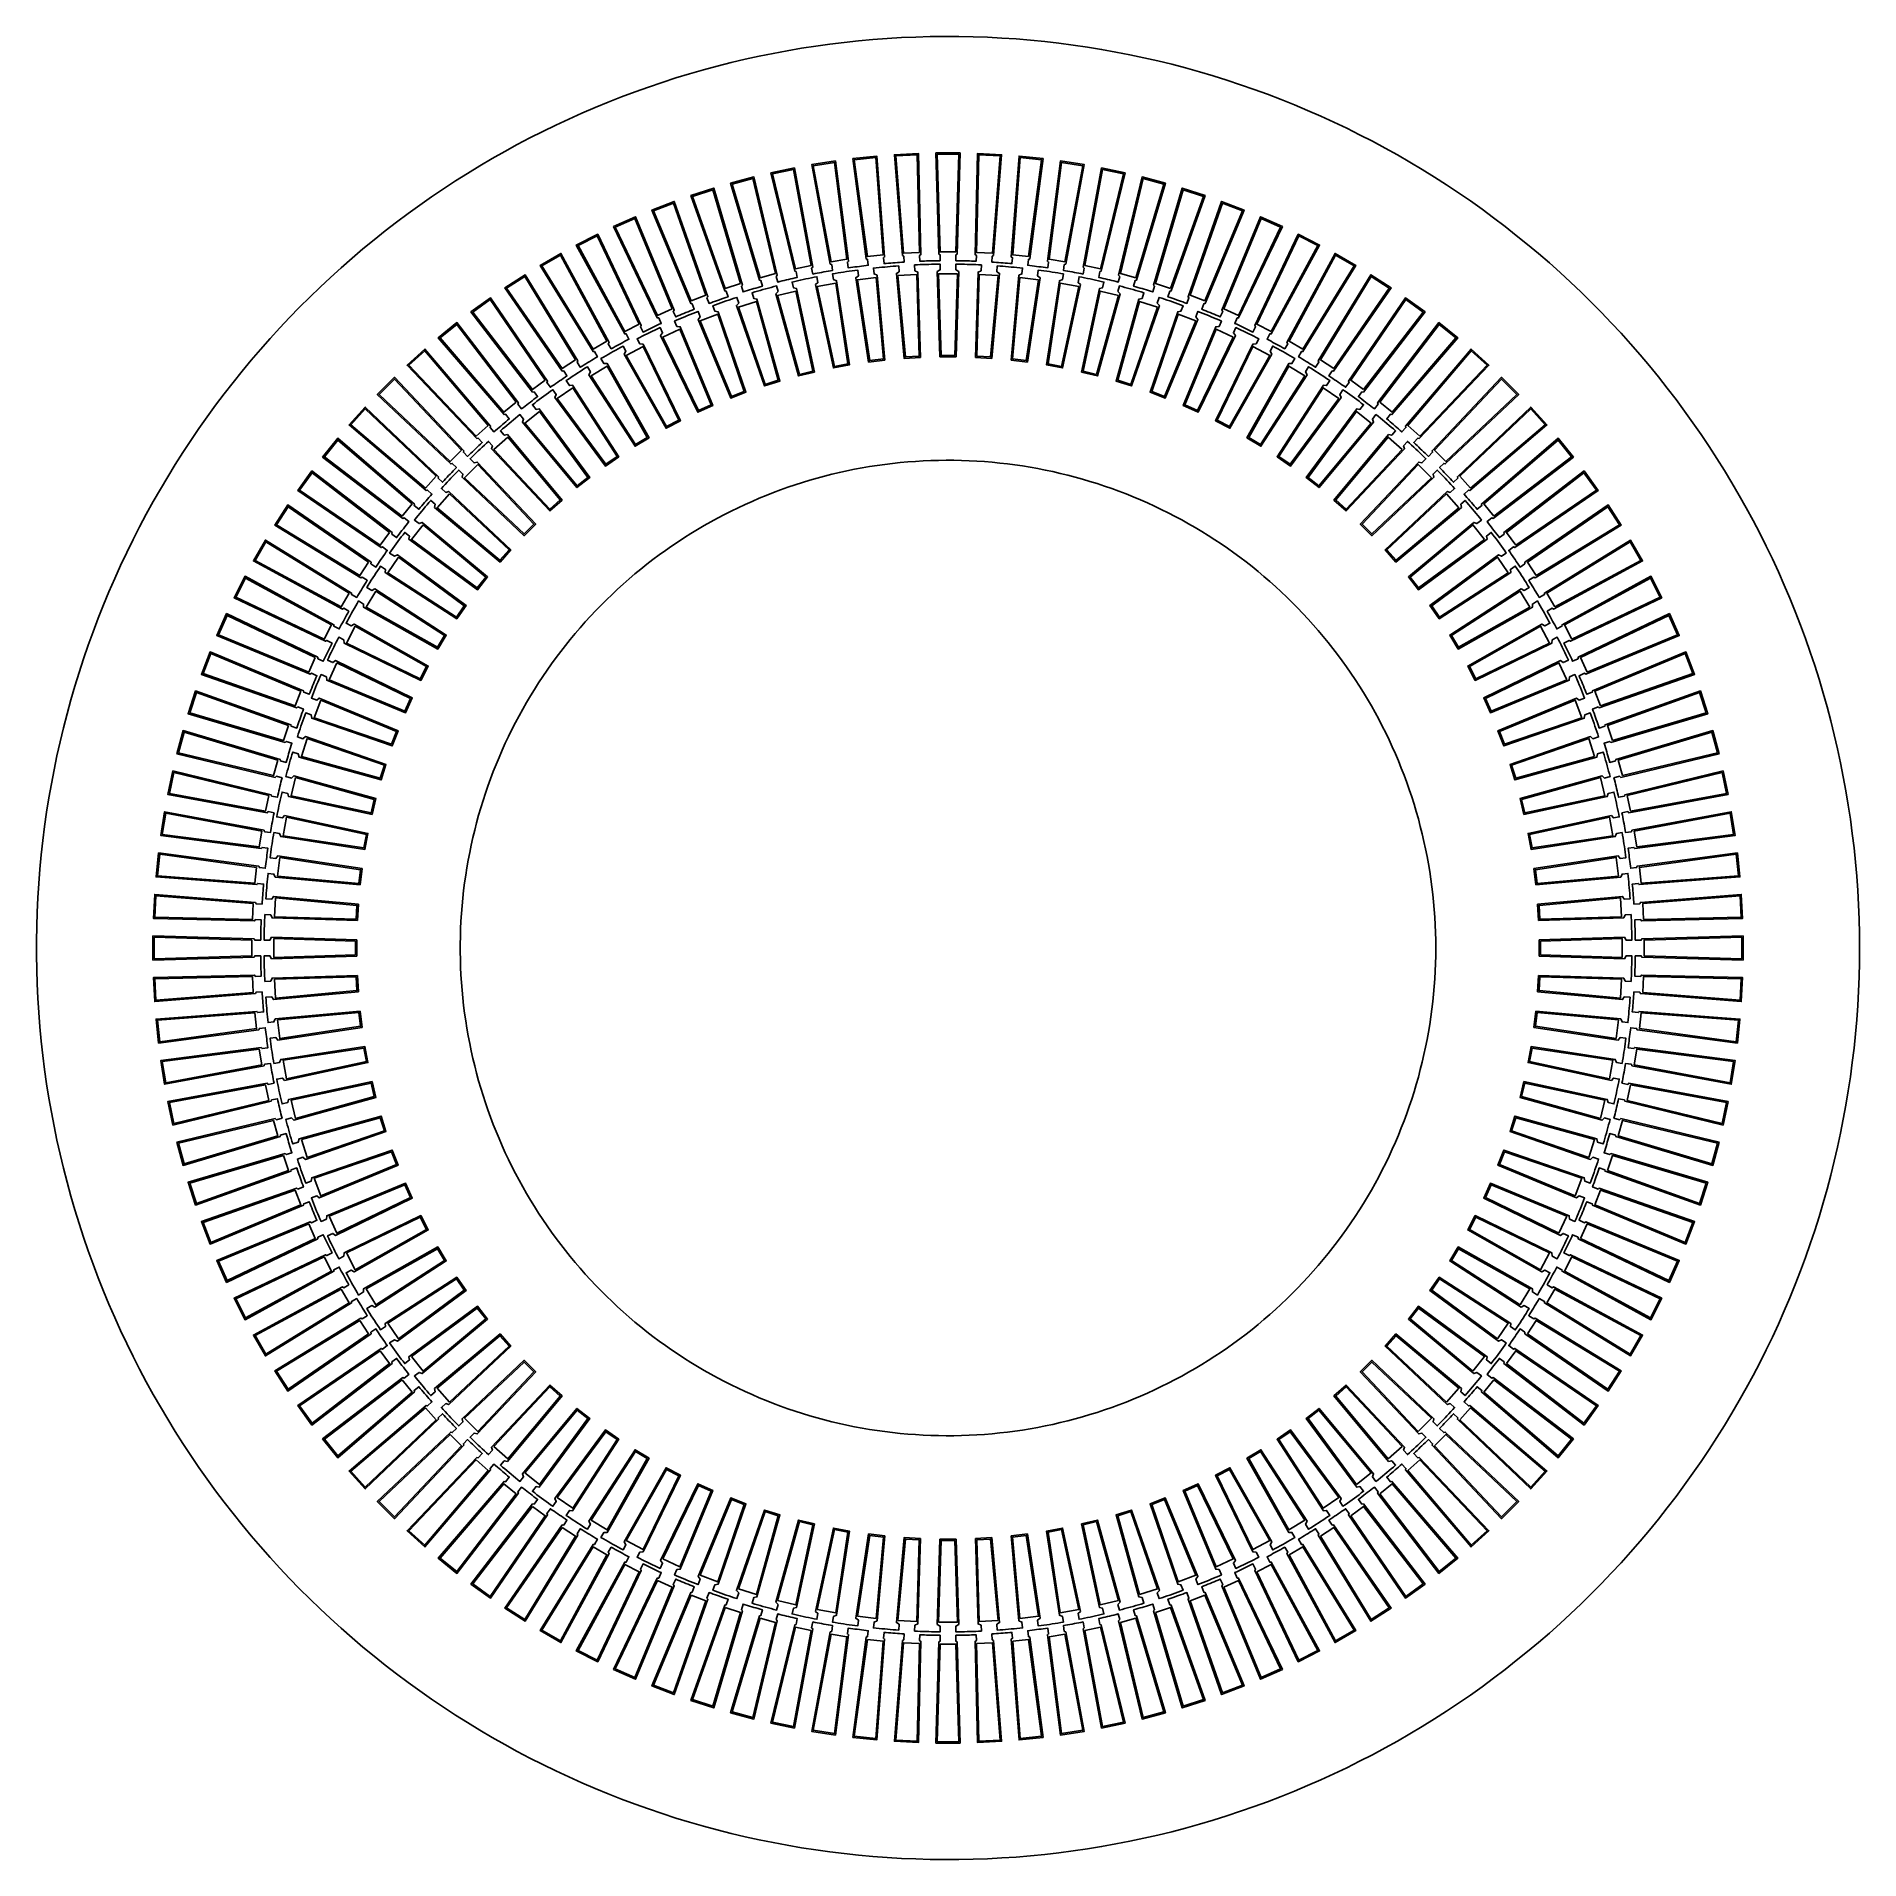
# Model space of a CAD drawing. Header units: metres. Extents: x -212 to 212, y -212 to 212.
import ezdxf

# ---------------------------------------------------------------- set-up
doc = ezdxf.new("R2010")
doc.units = ezdxf.units.M

msp = doc.modelspace()

# ---------------------------------------------------------------- linework, layer by layer
at = {"color": 255}
for points in [[(212.15, 0, 0), (212.12, 3.34, 0), (212.04, 6.68, 0), (211.91, 10.02, 0), (211.73, 13.35, 0), (211.49, 16.69, 0), (211.2, 20.01, 0), (210.86, 23.34, 0), (210.47, 26.66, 0), (210.02, 29.97, 0), (209.52, 33.27, 0), (208.97, 36.56, 0), (208.37, 39.85, 0), (207.72, 43.13, 0), (207.01, 46.39, 0), (206.26, 49.65, 0), (205.45, 52.89, 0), (204.59, 56.12, 0), (203.68, 59.33, 0), (202.72, 62.53, 0), (201.71, 65.72, 0), (200.65, 68.88, 0), (199.54, 72.04, 0), (198.38, 75.17, 0), (197.18, 78.28, 0), (195.92, 81.38, 0), (194.61, 84.45, 0), (193.26, 87.51, 0), (191.86, 90.54, 0), (190.41, 93.55, 0), (188.91, 96.54, 0), (187.37, 99.5, 0), (185.78, 102.44, 0), (184.14, 105.35, 0), (182.46, 108.24, 0), (180.73, 111.1, 0), (178.96, 113.93, 0), (177.15, 116.73, 0), (175.29, 119.51, 0), (173.38, 122.25, 0), (171.44, 124.97, 0), (169.45, 127.65, 0), (167.41, 130.3, 0), (165.34, 132.92, 0), (163.23, 135.51, 0), (161.07, 138.06, 0), (158.88, 140.58, 0), (156.65, 143.07, 0), (154.37, 145.52, 0), (152.06, 147.93, 0), (149.72, 150.31, 0), (147.33, 152.65, 0), (144.91, 154.95, 0), (142.45, 157.21, 0), (139.96, 159.43, 0), (137.43, 161.62, 0), (134.87, 163.76, 0), (132.27, 165.86, 0), (129.64, 167.93, 0), (126.98, 169.95, 0), (124.29, 171.93, 0), (121.57, 173.86, 0), (118.82, 175.75, 0), (116.03, 177.6, 0), (113.22, 179.41, 0), (110.38, 181.17, 0), (107.52, 182.88, 0), (104.62, 184.56, 0), (101.71, 186.18, 0), (98.76, 187.76, 0), (95.79, 189.29, 0), (92.8, 190.78, 0), (89.78, 192.21, 0), (86.75, 193.6, 0), (83.69, 194.94, 0), (80.61, 196.24, 0), (77.51, 197.48, 0), (74.39, 198.68, 0), (71.25, 199.83, 0), (68.09, 200.92, 0), (64.92, 201.97, 0), (61.73, 202.97, 0), (58.53, 203.91, 0), (55.31, 204.81, 0), (52.08, 205.66, 0), (48.83, 206.45, 0), (45.58, 207.19, 0), (42.31, 207.89, 0), (39.03, 208.53, 0), (35.74, 209.12, 0), (32.44, 209.65, 0), (29.14, 210.14, 0), (25.83, 210.57, 0), (22.51, 210.95, 0), (19.18, 211.28, 0), (15.85, 211.56, 0), (12.52, 211.78, 0), (9.18, 211.95, 0), (5.85, 212.07, 0), (2.51, 212.13, 0), (-0.84, 212.15, 0), (-4.18, 212.11, 0), (-7.52, 212.02, 0), (-10.85, 211.87, 0), (-14.19, 211.67, 0), (-17.52, 211.42, 0), (-20.85, 211.12, 0), (-24.17, 210.77, 0), (-27.48, 210.36, 0), (-30.79, 209.9, 0), (-34.09, 209.39, 0), (-37.39, 208.83, 0), (-40.67, 208.21, 0), (-43.94, 207.55, 0), (-47.21, 206.83, 0), (-50.46, 206.06, 0), (-53.7, 205.24, 0), (-56.92, 204.37, 0), (-60.13, 203.45, 0), (-63.33, 202.48, 0), (-66.51, 201.45, 0), (-69.67, 200.38, 0), (-72.82, 199.26, 0), (-75.95, 198.09, 0), (-79.06, 196.87, 0), (-82.15, 195.6, 0), (-85.22, 194.28, 0), (-88.27, 192.91, 0), (-91.29, 191.5, 0), (-94.3, 190.04, 0), (-97.28, 188.53, 0), (-100.24, 186.97, 0), (-103.17, 185.37, 0), (-106.07, 183.73, 0), (-108.95, 182.03, 0), (-111.81, 180.29, 0), (-114.63, 178.51, 0), (-117.43, 176.68, 0), (-120.2, 174.81, 0), (-122.93, 172.9, 0), (-125.64, 170.94, 0), (-128.32, 168.94, 0), (-130.96, 166.9, 0), (-133.57, 164.82, 0), (-136.15, 162.69, 0), (-138.7, 160.53, 0), (-141.21, 158.33, 0), (-143.68, 156.08, 0), (-146.12, 153.8, 0), (-148.53, 151.48, 0), (-150.89, 149.12, 0), (-153.22, 146.73, 0), (-155.52, 144.3, 0), (-157.77, 141.83, 0), (-159.98, 139.33, 0), (-162.16, 136.79, 0), (-164.29, 134.22, 0), (-166.38, 131.62, 0), (-168.44, 128.98, 0), (-170.45, 126.31, 0), (-172.41, 123.61, 0), (-174.34, 120.88, 0), (-176.22, 118.12, 0), (-178.06, 115.33, 0), (-179.85, 112.52, 0), (-181.6, 109.67, 0), (-183.31, 106.8, 0), (-184.97, 103.9, 0), (-186.58, 100.97, 0), (-188.15, 98.02, 0), (-189.67, 95.05, 0), (-191.14, 92.05, 0), (-192.56, 89.03, 0), (-193.94, 85.98, 0), (-195.27, 82.92, 0), (-196.55, 79.83, 0), (-197.79, 76.73, 0), (-198.97, 73.6, 0), (-200.1, 70.46, 0), (-201.19, 67.3, 0), (-202.22, 64.13, 0), (-203.21, 60.93, 0), (-204.14, 57.73, 0), (-205.03, 54.5, 0), (-205.86, 51.27, 0), (-206.64, 48.02, 0), (-207.37, 44.76, 0), (-208.05, 41.49, 0), (-208.68, 38.21, 0), (-209.25, 34.92, 0), (-209.78, 31.62, 0), (-210.25, 28.31, 0), (-210.67, 25, 0), (-211.04, 21.68, 0), (-211.35, 18.35, 0), (-211.62, 15.02, 0), (-211.83, 11.69, 0), (-211.98, 8.35, 0), (-212.09, 5.01, 0), (-212.14, 1.67, 0), (-212.14, -1.67, 0), (-212.09, -5.01, 0), (-211.98, -8.35, 0), (-211.83, -11.69, 0), (-211.62, -15.02, 0), (-211.35, -18.35, 0), (-211.04, -21.68, 0), (-210.67, -25, 0), (-210.25, -28.31, 0), (-209.78, -31.62, 0), (-209.25, -34.92, 0), (-208.68, -38.21, 0), (-208.05, -41.49, 0), (-207.37, -44.76, 0), (-206.64, -48.02, 0), (-205.86, -51.27, 0), (-205.03, -54.5, 0), (-204.14, -57.73, 0), (-203.21, -60.93, 0), (-202.22, -64.13, 0), (-201.19, -67.3, 0), (-200.1, -70.46, 0), (-198.97, -73.6, 0), (-197.79, -76.73, 0), (-196.55, -79.83, 0), (-195.27, -82.92, 0), (-193.94, -85.98, 0), (-192.56, -89.03, 0), (-191.14, -92.05, 0), (-189.67, -95.05, 0), (-188.15, -98.02, 0), (-186.58, -100.97, 0), (-184.97, -103.9, 0), (-183.31, -106.8, 0), (-181.6, -109.67, 0), (-179.85, -112.52, 0), (-178.06, -115.33, 0), (-176.22, -118.12, 0), (-174.34, -120.88, 0), (-172.41, -123.61, 0), (-170.45, -126.31, 0), (-168.44, -128.98, 0), (-166.38, -131.62, 0), (-164.29, -134.22, 0), (-162.16, -136.79, 0), (-159.98, -139.33, 0), (-157.77, -141.83, 0), (-155.52, -144.3, 0), (-153.22, -146.73, 0), (-150.89, -149.12, 0), (-148.53, -151.48, 0), (-146.12, -153.8, 0), (-143.68, -156.08, 0), (-141.21, -158.33, 0), (-138.7, -160.53, 0), (-136.15, -162.69, 0), (-133.57, -164.82, 0), (-130.96, -166.9, 0), (-128.32, -168.94, 0), (-125.64, -170.94, 0), (-122.93, -172.9, 0), (-120.2, -174.81, 0), (-117.43, -176.68, 0), (-114.63, -178.51, 0), (-111.81, -180.29, 0), (-108.95, -182.03, 0), (-106.07, -183.73, 0), (-103.17, -185.37, 0), (-100.24, -186.97, 0), (-97.28, -188.53, 0), (-94.3, -190.04, 0), (-91.29, -191.5, 0), (-88.27, -192.91, 0), (-85.22, -194.28, 0), (-82.15, -195.6, 0), (-79.06, -196.87, 0), (-75.95, -198.09, 0), (-72.82, -199.26, 0), (-69.67, -200.38, 0), (-66.51, -201.45, 0), (-63.33, -202.48, 0), (-60.13, -203.45, 0), (-56.92, -204.37, 0), (-53.7, -205.24, 0), (-50.46, -206.06, 0), (-47.21, -206.83, 0), (-43.94, -207.55, 0), (-40.67, -208.21, 0), (-37.39, -208.83, 0), (-34.09, -209.39, 0), (-30.79, -209.9, 0), (-27.48, -210.36, 0), (-24.17, -210.77, 0), (-20.85, -211.12, 0), (-17.52, -211.42, 0), (-14.19, -211.67, 0), (-10.85, -211.87, 0), (-7.52, -212.02, 0), (-4.18, -212.11, 0), (-0.84, -212.15, 0), (2.51, -212.13, 0), (5.85, -212.07, 0), (9.18, -211.95, 0), (12.52, -211.78, 0), (15.85, -211.56, 0), (19.18, -211.28, 0), (22.51, -210.95, 0), (25.83, -210.57, 0), (29.14, -210.14, 0), (32.44, -209.65, 0), (35.74, -209.12, 0), (39.03, -208.53, 0), (42.31, -207.89, 0), (45.58, -207.19, 0), (48.83, -206.45, 0), (52.08, -205.66, 0), (55.31, -204.81, 0), (58.53, -203.91, 0), (61.73, -202.97, 0), (64.92, -201.97, 0), (68.09, -200.92, 0), (71.25, -199.83, 0), (74.39, -198.68, 0), (77.51, -197.48, 0), (80.61, -196.24, 0), (83.69, -194.94, 0), (86.75, -193.6, 0), (89.78, -192.21, 0), (92.8, -190.78, 0), (95.79, -189.29, 0), (98.76, -187.76, 0), (101.71, -186.18, 0), (104.62, -184.56, 0), (107.52, -182.88, 0), (110.38, -181.17, 0), (113.22, -179.41, 0), (116.03, -177.6, 0), (118.82, -175.75, 0), (121.57, -173.86, 0), (124.29, -171.93, 0), (126.98, -169.95, 0), (129.64, -167.93, 0), (132.27, -165.86, 0), (134.87, -163.76, 0), (137.43, -161.62, 0), (139.96, -159.43, 0), (142.45, -157.21, 0), (144.91, -154.95, 0), (147.33, -152.65, 0), (149.72, -150.31, 0), (152.06, -147.93, 0), (154.37, -145.52, 0), (156.65, -143.07, 0), (158.88, -140.58, 0), (161.07, -138.06, 0), (163.23, -135.51, 0), (165.34, -132.92, 0), (167.41, -130.3, 0), (169.45, -127.65, 0), (171.44, -124.97, 0), (173.38, -122.25, 0), (175.29, -119.51, 0), (177.15, -116.73, 0), (178.96, -113.93, 0), (180.73, -111.1, 0), (182.46, -108.24, 0), (184.14, -105.35, 0), (185.78, -102.44, 0), (187.37, -99.5, 0), (188.91, -96.54, 0), (190.41, -93.55, 0), (191.86, -90.54, 0), (193.26, -87.51, 0), (194.61, -84.45, 0), (195.92, -81.38, 0), (197.18, -78.28, 0), (198.38, -75.17, 0), (199.54, -72.04, 0), (200.65, -68.88, 0), (201.71, -65.72, 0), (202.72, -62.53, 0), (203.68, -59.33, 0), (204.59, -56.12, 0), (205.45, -52.89, 0), (206.26, -49.65, 0), (207.01, -46.39, 0), (207.72, -43.13, 0), (208.37, -39.85, 0), (208.97, -36.56, 0), (209.52, -33.27, 0), (210.02, -29.97, 0), (210.47, -26.66, 0), (210.86, -23.34, 0), (211.2, -20.01, 0), (211.49, -16.69, 0), (211.73, -13.35, 0), (211.91, -10.02, 0), (212.04, -6.68, 0), (212.12, -3.34, 0), (212.15, 0, 0)], [(1.85, 161.33, 0), (2.15, 161.5, 0), (2.8, 185.03, 0), (-2.8, 185.03, 0), (-2.15, 161.5, 0), (-1.85, 161.33, 0), (-1.85, 159.96, 0), (-2.37, 159.95, 0), (-2.89, 159.94, 0), (-3.41, 159.93, 0), (-3.93, 159.92, 0), (-4.45, 159.91, 0), (-4.97, 159.89, 0), (-5.49, 159.87, 0), (-6, 159.85, 0), (-6.52, 159.83, 0), (-6.6, 161.2, 0), (-6.3, 161.39, 0), (-6.89, 184.92, 0), (-12.48, 184.63, 0), (-10.6, 161.17, 0), (-10.29, 161.01, 0), (-10.22, 159.64, 0), (-10.74, 159.61, 0), (-11.26, 159.57, 0), (-11.77, 159.53, 0), (-12.29, 159.49, 0), (-12.81, 159.45, 0), (-13.33, 159.41, 0), (-13.85, 159.37, 0), (-14.36, 159.32, 0), (-14.88, 159.27, 0), (-15.02, 160.64, 0), (-14.74, 160.84, 0), (-16.56, 184.31, 0), (-22.13, 183.72, 0), (-19.02, 160.39, 0), (-18.7, 160.25, 0), (-18.56, 158.89, 0), (-19.08, 158.83, 0), (-19.59, 158.76, 0), (-20.11, 158.7, 0), (-20.62, 158.63, 0), (-21.14, 158.56, 0), (-21.65, 158.5, 0), (-22.17, 158.42, 0), (-22.68, 158.35, 0), (-23.2, 158.28, 0), (-23.41, 159.63, 0), (-23.14, 159.85, 0), (-26.18, 183.19, 0), (-31.71, 182.31, 0), (-27.39, 159.18, 0), (-27.07, 159.05, 0), (-26.85, 157.7, 0), (-27.36, 157.61, 0), (-27.87, 157.52, 0), (-28.39, 157.43, 0), (-28.9, 157.34, 0), (-29.41, 157.24, 0), (-29.92, 157.14, 0), (-30.43, 157.05, 0), (-30.94, 156.95, 0), (-31.45, 156.85, 0), (-31.73, 158.19, 0), (-31.47, 158.42, 0), (-35.73, 181.57, 0), (-41.21, 180.4, 0), (-35.68, 157.53, 0), (-35.35, 157.42, 0), (-35.07, 156.08, 0), (-35.57, 155.96, 0), (-36.08, 155.85, 0), (-36.59, 155.73, 0), (-37.09, 155.61, 0), (-37.6, 155.49, 0), (-38.1, 155.36, 0), (-38.61, 155.24, 0), (-39.11, 155.11, 0), (-39.61, 154.99, 0), (-39.97, 156.31, 0), (-39.72, 156.56, 0), (-45.18, 179.45, 0), (-50.59, 178, 0), (-43.88, 155.44, 0), (-43.54, 155.35, 0), (-43.19, 154.03, 0), (-43.69, 153.89, 0), (-44.19, 153.74, 0), (-44.69, 153.6, 0), (-45.18, 153.45, 0), (-45.68, 153.31, 0), (-46.18, 153.16, 0), (-46.68, 153.01, 0), (-47.17, 152.85, 0), (-47.67, 152.7, 0), (-48.09, 154, 0), (-47.86, 154.26, 0), (-54.51, 176.84, 0), (-59.84, 175.11, 0), (-51.95, 152.93, 0), (-51.61, 152.86, 0), (-51.19, 151.56, 0), (-51.68, 151.39, 0), (-52.17, 151.22, 0), (-52.66, 151.05, 0), (-53.15, 150.88, 0), (-53.64, 150.7, 0), (-54.13, 150.53, 0), (-54.62, 150.35, 0), (-55.11, 150.18, 0), (-55.6, 150, 0), (-56.09, 151.28, 0), (-55.87, 151.55, 0), (-63.69, 173.74, 0), (-68.92, 171.74, 0), (-59.88, 150, 0), (-59.54, 149.95, 0), (-59.05, 148.67, 0), (-59.53, 148.48, 0), (-60.02, 148.28, 0), (-60.5, 148.09, 0), (-60.98, 147.89, 0), (-61.46, 147.69, 0), (-61.94, 147.49, 0), (-62.41, 147.29, 0), (-62.89, 147.09, 0), (-63.37, 146.88, 0), (-63.93, 148.13, 0), (-63.72, 148.41, 0), (-72.7, 170.17, 0), (-77.82, 167.89, 0), (-67.65, 146.66, 0), (-67.31, 146.63, 0), (-66.75, 145.38, 0), (-67.22, 145.16, 0), (-67.69, 144.94, 0), (-68.16, 144.72, 0), (-68.63, 144.5, 0), (-69.1, 144.27, 0), (-69.57, 144.05, 0), (-70.04, 143.82, 0), (-70.5, 143.59, 0), (-70.97, 143.36, 0), (-71.59, 144.58, 0), (-71.4, 144.88, 0), (-81.51, 166.13, 0), (-86.5, 163.59, 0), (-75.24, 142.92, 0), (-74.89, 142.9, 0), (-74.27, 141.68, 0), (-74.73, 141.44, 0), (-75.19, 141.2, 0), (-75.64, 140.95, 0), (-76.1, 140.71, 0), (-76.56, 140.46, 0), (-77.01, 140.21, 0), (-77.47, 139.96, 0), (-77.92, 139.71, 0), (-78.38, 139.45, 0), (-79.06, 140.64, 0), (-78.89, 140.94, 0), (-90.09, 161.64, 0), (-94.94, 158.84, 0), (-82.61, 138.79, 0), (-82.27, 138.79, 0), (-81.58, 137.6, 0), (-82.03, 137.34, 0), (-82.47, 137.07, 0), (-82.92, 136.8, 0), (-83.36, 136.53, 0), (-83.8, 136.26, 0), (-84.25, 135.99, 0), (-84.69, 135.71, 0), (-85.13, 135.44, 0), (-85.57, 135.16, 0), (-86.31, 136.31, 0), (-86.16, 136.62, 0), (-98.43, 156.7, 0), (-103.12, 153.65, 0), (-89.76, 134.28, 0), (-89.42, 134.29, 0), (-88.67, 133.14, 0), (-89.1, 132.85, 0), (-89.53, 132.56, 0), (-89.96, 132.27, 0), (-90.39, 131.98, 0), (-90.82, 131.69, 0), (-91.25, 131.39, 0), (-91.67, 131.09, 0), (-92.1, 130.8, 0), (-92.52, 130.5, 0), (-93.33, 131.61, 0), (-93.19, 131.92, 0), (-106.49, 151.34, 0), (-111.02, 148.05, 0), (-96.67, 129.39, 0), (-96.32, 129.43, 0), (-95.52, 128.32, 0), (-95.93, 128.01, 0), (-96.35, 127.7, 0), (-96.76, 127.38, 0), (-97.18, 127.07, 0), (-97.59, 126.75, 0), (-98, 126.43, 0), (-98.41, 126.12, 0), (-98.82, 125.8, 0), (-99.23, 125.47, 0), (-100.09, 126.54, 0), (-99.97, 126.86, 0), (-114.27, 145.56, 0), (-118.62, 142.03, 0), (-103.31, 124.16, 0), (-102.97, 124.21, 0), (-102.1, 123.15, 0), (-102.5, 122.81, 0), (-102.9, 122.48, 0), (-103.3, 122.14, 0), (-103.69, 121.81, 0), (-104.09, 121.47, 0), (-104.48, 121.13, 0), (-104.87, 120.79, 0), (-105.27, 120.45, 0), (-105.66, 120.11, 0), (-106.57, 121.13, 0), (-106.47, 121.46, 0), (-121.73, 139.38, 0), (-125.89, 135.63, 0), (-109.66, 118.58, 0), (-109.32, 118.65, 0), (-108.41, 117.63, 0), (-108.79, 117.28, 0), (-109.17, 116.93, 0), (-109.55, 116.57, 0), (-109.93, 116.21, 0), (-110.3, 115.86, 0), (-110.68, 115.5, 0), (-111.05, 115.14, 0), (-111.43, 114.78, 0), (-111.8, 114.41, 0), (-112.77, 115.38, 0), (-112.68, 115.72, 0), (-128.85, 132.82, 0), (-132.82, 128.85, 0), (-115.72, 112.68, 0), (-115.38, 112.77, 0), (-114.41, 111.8, 0), (-114.78, 111.43, 0), (-115.14, 111.05, 0), (-115.5, 110.68, 0), (-115.86, 110.3, 0), (-116.21, 109.93, 0), (-116.57, 109.55, 0), (-116.93, 109.17, 0), (-117.28, 108.79, 0), (-117.63, 108.41, 0), (-118.65, 109.32, 0), (-118.58, 109.66, 0), (-135.63, 125.89, 0), (-139.38, 121.73, 0), (-121.46, 106.47, 0), (-121.13, 106.57, 0), (-120.11, 105.66, 0), (-120.45, 105.27, 0), (-120.79, 104.87, 0), (-121.13, 104.48, 0), (-121.47, 104.09, 0), (-121.81, 103.69, 0), (-122.14, 103.3, 0), (-122.48, 102.9, 0), (-122.81, 102.5, 0), (-123.15, 102.1, 0), (-124.21, 102.97, 0), (-124.16, 103.31, 0), (-142.03, 118.62, 0), (-145.56, 114.27, 0), (-126.86, 99.97, 0), (-126.54, 100.09, 0), (-125.47, 99.23, 0), (-125.8, 98.82, 0), (-126.12, 98.41, 0), (-126.43, 98, 0), (-126.75, 97.59, 0), (-127.07, 97.18, 0), (-127.38, 96.76, 0), (-127.7, 96.35, 0), (-128.01, 95.93, 0), (-128.32, 95.52, 0), (-129.43, 96.32, 0), (-129.39, 96.67, 0), (-148.05, 111.02, 0), (-151.34, 106.49, 0), (-131.92, 93.19, 0), (-131.61, 93.33, 0), (-130.5, 92.52, 0), (-130.8, 92.1, 0), (-131.09, 91.67, 0), (-131.39, 91.25, 0), (-131.69, 90.82, 0), (-131.98, 90.39, 0), (-132.27, 89.96, 0), (-132.56, 89.53, 0), (-132.85, 89.1, 0), (-133.14, 88.67, 0), (-134.29, 89.42, 0), (-134.28, 89.76, 0), (-153.65, 103.12, 0), (-156.7, 98.43, 0), (-136.62, 86.16, 0), (-136.31, 86.31, 0), (-135.16, 85.57, 0), (-135.44, 85.13, 0), (-135.71, 84.69, 0), (-135.99, 84.25, 0), (-136.26, 83.8, 0), (-136.53, 83.36, 0), (-136.8, 82.92, 0), (-137.07, 82.47, 0), (-137.34, 82.03, 0), (-137.6, 81.58, 0), (-138.79, 82.27, 0), (-138.79, 82.61, 0), (-158.84, 94.94, 0), (-161.64, 90.09, 0), (-140.94, 78.89, 0), (-140.64, 79.06, 0), (-139.45, 78.38, 0), (-139.71, 77.92, 0), (-139.96, 77.47, 0), (-140.21, 77.01, 0), (-140.46, 76.56, 0), (-140.71, 76.1, 0), (-140.95, 75.64, 0), (-141.2, 75.19, 0), (-141.44, 74.73, 0), (-141.68, 74.27, 0), (-142.9, 74.89, 0), (-142.92, 75.24, 0), (-163.59, 86.5, 0), (-166.13, 81.51, 0), (-144.88, 71.4, 0), (-144.58, 71.59, 0), (-143.36, 70.97, 0), (-143.59, 70.5, 0), (-143.82, 70.04, 0), (-144.05, 69.57, 0), (-144.27, 69.1, 0), (-144.5, 68.63, 0), (-144.72, 68.16, 0), (-144.94, 67.69, 0), (-145.16, 67.22, 0), (-145.38, 66.75, 0), (-146.63, 67.31, 0), (-146.66, 67.65, 0), (-167.89, 77.82, 0), (-170.17, 72.7, 0), (-148.41, 63.72, 0), (-148.13, 63.93, 0), (-146.88, 63.37, 0), (-147.09, 62.89, 0), (-147.29, 62.41, 0), (-147.49, 61.94, 0), (-147.69, 61.46, 0), (-147.89, 60.98, 0), (-148.09, 60.5, 0), (-148.28, 60.02, 0), (-148.48, 59.53, 0), (-148.67, 59.05, 0), (-149.95, 59.54, 0), (-150, 59.88, 0), (-171.74, 68.92, 0), (-173.74, 63.69, 0), (-151.55, 55.87, 0), (-151.28, 56.09, 0), (-150, 55.6, 0), (-150.18, 55.11, 0), (-150.35, 54.62, 0), (-150.53, 54.13, 0), (-150.7, 53.64, 0), (-150.88, 53.15, 0), (-151.05, 52.66, 0), (-151.22, 52.17, 0), (-151.39, 51.68, 0), (-151.56, 51.19, 0), (-152.86, 51.61, 0), (-152.93, 51.95, 0), (-175.11, 59.84, 0), (-176.84, 54.51, 0), (-154.26, 47.86, 0), (-154, 48.09, 0), (-152.7, 47.67, 0), (-152.85, 47.17, 0), (-153.01, 46.68, 0), (-153.16, 46.18, 0), (-153.31, 45.68, 0), (-153.45, 45.18, 0), (-153.6, 44.69, 0), (-153.74, 44.19, 0), (-153.89, 43.69, 0), (-154.03, 43.19, 0), (-155.35, 43.54, 0), (-155.44, 43.88, 0), (-178, 50.59, 0), (-179.45, 45.18, 0), (-156.56, 39.72, 0), (-156.31, 39.97, 0), (-154.99, 39.61, 0), (-155.11, 39.11, 0), (-155.24, 38.61, 0), (-155.36, 38.1, 0), (-155.49, 37.6, 0), (-155.61, 37.09, 0), (-155.73, 36.59, 0), (-155.85, 36.08, 0), (-155.96, 35.57, 0), (-156.08, 35.07, 0), (-157.42, 35.35, 0), (-157.53, 35.68, 0), (-180.4, 41.21, 0), (-181.57, 35.73, 0), (-158.42, 31.47, 0), (-158.19, 31.73, 0), (-156.85, 31.45, 0), (-156.95, 30.94, 0), (-157.05, 30.43, 0), (-157.14, 29.92, 0), (-157.24, 29.41, 0), (-157.34, 28.9, 0), (-157.43, 28.39, 0), (-157.52, 27.87, 0), (-157.61, 27.36, 0), (-157.7, 26.85, 0), (-159.05, 27.07, 0), (-159.18, 27.39, 0), (-182.31, 31.71, 0), (-183.19, 26.18, 0), (-159.85, 23.14, 0), (-159.63, 23.41, 0), (-158.28, 23.2, 0), (-158.35, 22.68, 0), (-158.42, 22.17, 0), (-158.5, 21.65, 0), (-158.56, 21.14, 0), (-158.63, 20.62, 0), (-158.7, 20.11, 0), (-158.76, 19.59, 0), (-158.83, 19.08, 0), (-158.89, 18.56, 0), (-160.25, 18.7, 0), (-160.39, 19.02, 0), (-183.72, 22.13, 0), (-184.31, 16.56, 0), (-160.84, 14.74, 0), (-160.64, 15.02, 0), (-159.27, 14.88, 0), (-159.32, 14.36, 0), (-159.37, 13.85, 0), (-159.41, 13.33, 0), (-159.45, 12.81, 0), (-159.49, 12.29, 0), (-159.53, 11.77, 0), (-159.57, 11.26, 0), (-159.61, 10.74, 0), (-159.64, 10.22, 0), (-161.01, 10.29, 0), (-161.17, 10.6, 0), (-184.63, 12.48, 0), (-184.92, 6.89, 0), (-161.39, 6.3, 0), (-161.2, 6.6, 0), (-159.83, 6.52, 0), (-159.85, 6, 0), (-159.87, 5.49, 0), (-159.89, 4.97, 0), (-159.91, 4.45, 0), (-159.92, 3.93, 0), (-159.93, 3.41, 0), (-159.94, 2.89, 0), (-159.95, 2.37, 0), (-159.96, 1.85, 0), (-161.33, 1.85, 0), (-161.5, 2.15, 0), (-185.03, 2.8, 0), (-185.03, -2.8, 0), (-161.5, -2.15, 0), (-161.33, -1.85, 0), (-159.96, -1.85, 0), (-159.95, -2.37, 0), (-159.94, -2.89, 0), (-159.93, -3.41, 0), (-159.92, -3.93, 0), (-159.91, -4.45, 0), (-159.89, -4.97, 0), (-159.87, -5.49, 0), (-159.85, -6, 0), (-159.83, -6.52, 0), (-161.2, -6.6, 0), (-161.39, -6.3, 0), (-184.92, -6.89, 0), (-184.63, -12.48, 0), (-161.17, -10.6, 0), (-161.01, -10.29, 0), (-159.64, -10.22, 0), (-159.61, -10.74, 0), (-159.57, -11.26, 0), (-159.53, -11.77, 0), (-159.49, -12.29, 0), (-159.45, -12.81, 0), (-159.41, -13.33, 0), (-159.37, -13.85, 0), (-159.32, -14.36, 0), (-159.27, -14.88, 0), (-160.64, -15.02, 0), (-160.84, -14.74, 0), (-184.31, -16.56, 0), (-183.72, -22.13, 0), (-160.39, -19.02, 0), (-160.25, -18.7, 0), (-158.89, -18.56, 0), (-158.83, -19.08, 0), (-158.76, -19.59, 0), (-158.7, -20.11, 0), (-158.63, -20.62, 0), (-158.56, -21.14, 0), (-158.5, -21.65, 0), (-158.42, -22.17, 0), (-158.35, -22.68, 0), (-158.28, -23.2, 0), (-159.63, -23.41, 0), (-159.85, -23.14, 0), (-183.19, -26.18, 0), (-182.31, -31.71, 0), (-159.18, -27.39, 0), (-159.05, -27.07, 0), (-157.7, -26.85, 0), (-157.61, -27.36, 0), (-157.52, -27.87, 0), (-157.43, -28.39, 0), (-157.34, -28.9, 0), (-157.24, -29.41, 0), (-157.14, -29.92, 0), (-157.05, -30.43, 0), (-156.95, -30.94, 0), (-156.85, -31.45, 0), (-158.19, -31.73, 0), (-158.42, -31.47, 0), (-181.57, -35.73, 0), (-180.4, -41.21, 0), (-157.53, -35.68, 0), (-157.42, -35.35, 0), (-156.08, -35.07, 0), (-155.96, -35.57, 0), (-155.85, -36.08, 0), (-155.73, -36.59, 0), (-155.61, -37.09, 0), (-155.49, -37.6, 0), (-155.36, -38.1, 0), (-155.24, -38.61, 0), (-155.11, -39.11, 0), (-154.99, -39.61, 0), (-156.31, -39.97, 0), (-156.56, -39.72, 0), (-179.45, -45.18, 0), (-178, -50.59, 0), (-155.44, -43.88, 0), (-155.35, -43.54, 0), (-154.03, -43.19, 0), (-153.89, -43.69, 0), (-153.74, -44.19, 0), (-153.6, -44.69, 0), (-153.45, -45.18, 0), (-153.31, -45.68, 0), (-153.16, -46.18, 0), (-153.01, -46.68, 0), (-152.85, -47.17, 0), (-152.7, -47.67, 0), (-154, -48.09, 0), (-154.26, -47.86, 0), (-176.84, -54.51, 0), (-175.11, -59.84, 0), (-152.93, -51.95, 0), (-152.86, -51.61, 0), (-151.56, -51.19, 0), (-151.39, -51.68, 0), (-151.22, -52.17, 0), (-151.05, -52.66, 0), (-150.88, -53.15, 0), (-150.7, -53.64, 0), (-150.53, -54.13, 0), (-150.35, -54.62, 0), (-150.18, -55.11, 0), (-150, -55.6, 0), (-151.28, -56.09, 0), (-151.55, -55.87, 0), (-173.74, -63.69, 0), (-171.74, -68.92, 0), (-150, -59.88, 0), (-149.95, -59.54, 0), (-148.67, -59.05, 0), (-148.48, -59.53, 0), (-148.28, -60.02, 0), (-148.09, -60.5, 0), (-147.89, -60.98, 0), (-147.69, -61.46, 0), (-147.49, -61.94, 0), (-147.29, -62.41, 0), (-147.09, -62.89, 0), (-146.88, -63.37, 0), (-148.13, -63.93, 0), (-148.41, -63.72, 0), (-170.17, -72.7, 0), (-167.89, -77.82, 0), (-146.66, -67.65, 0), (-146.63, -67.31, 0), (-145.38, -66.75, 0), (-145.16, -67.22, 0), (-144.94, -67.69, 0), (-144.72, -68.16, 0), (-144.5, -68.63, 0), (-144.27, -69.1, 0), (-144.05, -69.57, 0), (-143.82, -70.04, 0), (-143.59, -70.5, 0), (-143.36, -70.97, 0), (-144.58, -71.59, 0), (-144.88, -71.4, 0), (-166.13, -81.51, 0), (-163.59, -86.5, 0), (-142.92, -75.24, 0), (-142.9, -74.89, 0), (-141.68, -74.27, 0), (-141.44, -74.73, 0), (-141.2, -75.19, 0), (-140.95, -75.64, 0), (-140.71, -76.1, 0), (-140.46, -76.56, 0), (-140.21, -77.01, 0), (-139.96, -77.47, 0), (-139.71, -77.92, 0), (-139.45, -78.38, 0), (-140.64, -79.06, 0), (-140.94, -78.89, 0), (-161.64, -90.09, 0), (-158.84, -94.94, 0), (-138.79, -82.61, 0), (-138.79, -82.27, 0), (-137.6, -81.58, 0), (-137.34, -82.03, 0), (-137.07, -82.47, 0), (-136.8, -82.92, 0), (-136.53, -83.36, 0), (-136.26, -83.8, 0), (-135.99, -84.25, 0), (-135.71, -84.69, 0), (-135.44, -85.13, 0), (-135.16, -85.57, 0), (-136.31, -86.31, 0), (-136.62, -86.16, 0), (-156.7, -98.43, 0), (-153.65, -103.12, 0), (-134.28, -89.76, 0), (-134.29, -89.42, 0), (-133.14, -88.67, 0), (-132.85, -89.1, 0), (-132.56, -89.53, 0), (-132.27, -89.96, 0), (-131.98, -90.39, 0), (-131.69, -90.82, 0), (-131.39, -91.25, 0), (-131.09, -91.67, 0), (-130.8, -92.1, 0), (-130.5, -92.52, 0), (-131.61, -93.33, 0), (-131.92, -93.19, 0), (-151.34, -106.49, 0), (-148.05, -111.02, 0), (-129.39, -96.67, 0), (-129.43, -96.32, 0), (-128.32, -95.52, 0), (-128.01, -95.93, 0), (-127.7, -96.35, 0), (-127.38, -96.76, 0), (-127.07, -97.18, 0), (-126.75, -97.59, 0), (-126.43, -98, 0), (-126.12, -98.41, 0), (-125.8, -98.82, 0), (-125.47, -99.23, 0), (-126.54, -100.09, 0), (-126.86, -99.97, 0), (-145.56, -114.27, 0), (-142.03, -118.62, 0), (-124.16, -103.31, 0), (-124.21, -102.97, 0), (-123.15, -102.1, 0), (-122.81, -102.5, 0), (-122.48, -102.9, 0), (-122.14, -103.3, 0), (-121.81, -103.69, 0), (-121.47, -104.09, 0), (-121.13, -104.48, 0), (-120.79, -104.87, 0), (-120.45, -105.27, 0), (-120.11, -105.66, 0), (-121.13, -106.57, 0), (-121.46, -106.47, 0), (-139.38, -121.73, 0), (-135.63, -125.89, 0), (-118.58, -109.66, 0), (-118.65, -109.32, 0), (-117.63, -108.41, 0), (-117.28, -108.79, 0), (-116.93, -109.17, 0), (-116.57, -109.55, 0), (-116.21, -109.93, 0), (-115.86, -110.3, 0), (-115.5, -110.68, 0), (-115.14, -111.05, 0), (-114.78, -111.43, 0), (-114.41, -111.8, 0), (-115.38, -112.77, 0), (-115.72, -112.68, 0), (-132.82, -128.85, 0), (-128.85, -132.82, 0), (-112.68, -115.72, 0), (-112.77, -115.38, 0), (-111.8, -114.41, 0), (-111.43, -114.78, 0), (-111.05, -115.14, 0), (-110.68, -115.5, 0), (-110.3, -115.86, 0), (-109.93, -116.21, 0), (-109.55, -116.57, 0), (-109.17, -116.93, 0), (-108.79, -117.28, 0), (-108.41, -117.63, 0), (-109.32, -118.65, 0), (-109.66, -118.58, 0), (-125.89, -135.63, 0), (-121.73, -139.38, 0), (-106.47, -121.46, 0), (-106.57, -121.13, 0), (-105.66, -120.11, 0), (-105.27, -120.45, 0), (-104.87, -120.79, 0), (-104.48, -121.13, 0), (-104.09, -121.47, 0), (-103.69, -121.81, 0), (-103.3, -122.14, 0), (-102.9, -122.48, 0), (-102.5, -122.81, 0), (-102.1, -123.15, 0), (-102.97, -124.21, 0), (-103.31, -124.16, 0), (-118.62, -142.03, 0), (-114.27, -145.56, 0), (-99.97, -126.86, 0), (-100.09, -126.54, 0), (-99.23, -125.47, 0), (-98.82, -125.8, 0), (-98.41, -126.12, 0), (-98, -126.43, 0), (-97.59, -126.75, 0), (-97.18, -127.07, 0), (-96.76, -127.38, 0), (-96.35, -127.7, 0), (-95.93, -128.01, 0), (-95.52, -128.32, 0), (-96.32, -129.43, 0), (-96.67, -129.39, 0), (-111.02, -148.05, 0), (-106.49, -151.34, 0), (-93.19, -131.92, 0), (-93.33, -131.61, 0), (-92.52, -130.5, 0), (-92.1, -130.8, 0), (-91.67, -131.09, 0), (-91.25, -131.39, 0), (-90.82, -131.69, 0), (-90.39, -131.98, 0), (-89.96, -132.27, 0), (-89.53, -132.56, 0), (-89.1, -132.85, 0), (-88.67, -133.14, 0), (-89.42, -134.29, 0), (-89.76, -134.28, 0), (-103.12, -153.65, 0), (-98.43, -156.7, 0), (-86.16, -136.62, 0), (-86.31, -136.31, 0), (-85.57, -135.16, 0), (-85.13, -135.44, 0), (-84.69, -135.71, 0), (-84.25, -135.99, 0), (-83.8, -136.26, 0), (-83.36, -136.53, 0), (-82.92, -136.8, 0), (-82.47, -137.07, 0), (-82.03, -137.34, 0), (-81.58, -137.6, 0), (-82.27, -138.79, 0), (-82.61, -138.79, 0), (-94.94, -158.84, 0), (-90.09, -161.64, 0), (-78.89, -140.94, 0), (-79.06, -140.64, 0), (-78.38, -139.45, 0), (-77.92, -139.71, 0), (-77.47, -139.96, 0), (-77.01, -140.21, 0), (-76.56, -140.46, 0), (-76.1, -140.71, 0), (-75.64, -140.95, 0), (-75.19, -141.2, 0), (-74.73, -141.44, 0), (-74.27, -141.68, 0), (-74.89, -142.9, 0), (-75.24, -142.92, 0), (-86.5, -163.59, 0), (-81.51, -166.13, 0), (-71.4, -144.88, 0), (-71.59, -144.58, 0), (-70.97, -143.36, 0), (-70.5, -143.59, 0), (-70.04, -143.82, 0), (-69.57, -144.05, 0), (-69.1, -144.27, 0), (-68.63, -144.5, 0), (-68.16, -144.72, 0), (-67.69, -144.94, 0), (-67.22, -145.16, 0), (-66.75, -145.38, 0), (-67.31, -146.63, 0), (-67.65, -146.66, 0), (-77.82, -167.89, 0), (-72.7, -170.17, 0), (-63.72, -148.41, 0), (-63.93, -148.13, 0), (-63.37, -146.88, 0), (-62.89, -147.09, 0), (-62.41, -147.29, 0), (-61.94, -147.49, 0), (-61.46, -147.69, 0), (-60.98, -147.89, 0), (-60.5, -148.09, 0), (-60.02, -148.28, 0), (-59.53, -148.48, 0), (-59.05, -148.67, 0), (-59.54, -149.95, 0), (-59.88, -150, 0), (-68.92, -171.74, 0), (-63.69, -173.74, 0), (-55.87, -151.55, 0), (-56.09, -151.28, 0), (-55.6, -150, 0), (-55.11, -150.18, 0), (-54.62, -150.35, 0), (-54.13, -150.53, 0), (-53.64, -150.7, 0), (-53.15, -150.88, 0), (-52.66, -151.05, 0), (-52.17, -151.22, 0), (-51.68, -151.39, 0), (-51.19, -151.56, 0), (-51.61, -152.86, 0), (-51.95, -152.93, 0), (-59.84, -175.11, 0), (-54.51, -176.84, 0), (-47.86, -154.26, 0), (-48.09, -154, 0), (-47.67, -152.7, 0), (-47.17, -152.85, 0), (-46.68, -153.01, 0), (-46.18, -153.16, 0), (-45.68, -153.31, 0), (-45.18, -153.45, 0), (-44.69, -153.6, 0), (-44.19, -153.74, 0), (-43.69, -153.89, 0), (-43.19, -154.03, 0), (-43.54, -155.35, 0), (-43.88, -155.44, 0), (-50.59, -178, 0), (-45.18, -179.45, 0), (-39.72, -156.56, 0), (-39.97, -156.31, 0), (-39.61, -154.99, 0), (-39.11, -155.11, 0), (-38.61, -155.24, 0), (-38.1, -155.36, 0), (-37.6, -155.49, 0), (-37.09, -155.61, 0), (-36.59, -155.73, 0), (-36.08, -155.85, 0), (-35.57, -155.96, 0), (-35.07, -156.08, 0), (-35.35, -157.42, 0), (-35.68, -157.53, 0), (-41.21, -180.4, 0), (-35.73, -181.57, 0), (-31.47, -158.42, 0), (-31.73, -158.19, 0), (-31.45, -156.85, 0), (-30.94, -156.95, 0), (-30.43, -157.05, 0), (-29.92, -157.14, 0), (-29.41, -157.24, 0), (-28.9, -157.34, 0), (-28.39, -157.43, 0), (-27.87, -157.52, 0), (-27.36, -157.61, 0), (-26.85, -157.7, 0), (-27.07, -159.05, 0), (-27.39, -159.18, 0), (-31.71, -182.31, 0), (-26.18, -183.19, 0), (-23.14, -159.85, 0), (-23.41, -159.63, 0), (-23.2, -158.28, 0), (-22.68, -158.35, 0), (-22.17, -158.42, 0), (-21.65, -158.5, 0), (-21.14, -158.56, 0), (-20.62, -158.63, 0), (-20.11, -158.7, 0), (-19.59, -158.76, 0), (-19.08, -158.83, 0), (-18.56, -158.89, 0), (-18.7, -160.25, 0), (-19.02, -160.39, 0), (-22.13, -183.72, 0), (-16.56, -184.31, 0), (-14.74, -160.84, 0), (-15.02, -160.64, 0), (-14.88, -159.27, 0), (-14.36, -159.32, 0), (-13.85, -159.37, 0), (-13.33, -159.41, 0), (-12.81, -159.45, 0), (-12.29, -159.49, 0), (-11.77, -159.53, 0), (-11.26, -159.57, 0), (-10.74, -159.61, 0), (-10.22, -159.64, 0), (-10.29, -161.01, 0), (-10.6, -161.17, 0), (-12.48, -184.63, 0), (-6.89, -184.92, 0), (-6.3, -161.39, 0), (-6.6, -161.2, 0), (-6.52, -159.83, 0), (-6, -159.85, 0), (-5.49, -159.87, 0), (-4.97, -159.89, 0), (-4.45, -159.91, 0), (-3.93, -159.92, 0), (-3.41, -159.93, 0), (-2.89, -159.94, 0), (-2.37, -159.95, 0), (-1.85, -159.96, 0), (-1.85, -161.33, 0), (-2.15, -161.5, 0), (-2.8, -185.03, 0), (2.8, -185.03, 0), (2.15, -161.5, 0), (1.85, -161.33, 0), (1.85, -159.96, 0), (2.37, -159.95, 0), (2.89, -159.94, 0), (3.41, -159.93, 0), (3.93, -159.92, 0), (4.45, -159.91, 0), (4.97, -159.89, 0), (5.49, -159.87, 0), (6, -159.85, 0), (6.52, -159.83, 0), (6.6, -161.2, 0), (6.3, -161.39, 0), (6.89, -184.92, 0), (12.48, -184.63, 0), (10.6, -161.17, 0), (10.29, -161.01, 0), (10.22, -159.64, 0), (10.74, -159.61, 0), (11.26, -159.57, 0), (11.77, -159.53, 0), (12.29, -159.49, 0), (12.81, -159.45, 0), (13.33, -159.41, 0), (13.85, -159.37, 0), (14.36, -159.32, 0), (14.88, -159.27, 0), (15.02, -160.64, 0), (14.74, -160.84, 0), (16.56, -184.31, 0), (22.13, -183.72, 0), (19.02, -160.39, 0), (18.7, -160.25, 0), (18.56, -158.89, 0), (19.08, -158.83, 0), (19.59, -158.76, 0), (20.11, -158.7, 0), (20.62, -158.63, 0), (21.14, -158.56, 0), (21.65, -158.5, 0), (22.17, -158.42, 0), (22.68, -158.35, 0), (23.2, -158.28, 0), (23.41, -159.63, 0), (23.14, -159.85, 0), (26.18, -183.19, 0), (31.71, -182.31, 0), (27.39, -159.18, 0), (27.07, -159.05, 0), (26.85, -157.7, 0), (27.36, -157.61, 0), (27.87, -157.52, 0), (28.39, -157.43, 0), (28.9, -157.34, 0), (29.41, -157.24, 0), (29.92, -157.14, 0), (30.43, -157.05, 0), (30.94, -156.95, 0), (31.45, -156.85, 0), (31.73, -158.19, 0), (31.47, -158.42, 0), (35.73, -181.57, 0), (41.21, -180.4, 0), (35.68, -157.53, 0), (35.35, -157.42, 0), (35.07, -156.08, 0), (35.57, -155.96, 0), (36.08, -155.85, 0), (36.59, -155.73, 0), (37.09, -155.61, 0), (37.6, -155.49, 0), (38.1, -155.36, 0), (38.61, -155.24, 0), (39.11, -155.11, 0), (39.61, -154.99, 0), (39.97, -156.31, 0), (39.72, -156.56, 0), (45.18, -179.45, 0), (50.59, -178, 0), (43.88, -155.44, 0), (43.54, -155.35, 0), (43.19, -154.03, 0), (43.69, -153.89, 0), (44.19, -153.74, 0), (44.69, -153.6, 0), (45.18, -153.45, 0), (45.68, -153.31, 0), (46.18, -153.16, 0), (46.68, -153.01, 0), (47.17, -152.85, 0), (47.67, -152.7, 0), (48.09, -154, 0), (47.86, -154.26, 0), (54.51, -176.84, 0), (59.84, -175.11, 0), (51.95, -152.93, 0), (51.61, -152.86, 0), (51.19, -151.56, 0), (51.68, -151.39, 0), (52.17, -151.22, 0), (52.66, -151.05, 0), (53.15, -150.88, 0), (53.64, -150.7, 0), (54.13, -150.53, 0), (54.62, -150.35, 0), (55.11, -150.18, 0), (55.6, -150, 0), (56.09, -151.28, 0), (55.87, -151.55, 0), (63.69, -173.74, 0), (68.92, -171.74, 0), (59.88, -150, 0), (59.54, -149.95, 0), (59.05, -148.67, 0), (59.53, -148.48, 0), (60.02, -148.28, 0), (60.5, -148.09, 0), (60.98, -147.89, 0), (61.46, -147.69, 0), (61.94, -147.49, 0), (62.41, -147.29, 0), (62.89, -147.09, 0), (63.37, -146.88, 0), (63.93, -148.13, 0), (63.72, -148.41, 0), (72.7, -170.17, 0), (77.82, -167.89, 0), (67.65, -146.66, 0), (67.31, -146.63, 0), (66.75, -145.38, 0), (67.22, -145.16, 0), (67.69, -144.94, 0), (68.16, -144.72, 0), (68.63, -144.5, 0), (69.1, -144.27, 0), (69.57, -144.05, 0), (70.04, -143.82, 0), (70.5, -143.59, 0), (70.97, -143.36, 0), (71.59, -144.58, 0), (71.4, -144.88, 0), (81.51, -166.13, 0), (86.5, -163.59, 0), (75.24, -142.92, 0), (74.89, -142.9, 0), (74.27, -141.68, 0), (74.73, -141.44, 0), (75.19, -141.2, 0), (75.64, -140.95, 0), (76.1, -140.71, 0), (76.56, -140.46, 0), (77.01, -140.21, 0), (77.47, -139.96, 0), (77.92, -139.71, 0), (78.38, -139.45, 0), (79.06, -140.64, 0), (78.89, -140.94, 0), (90.09, -161.64, 0), (94.94, -158.84, 0), (82.61, -138.79, 0), (82.27, -138.79, 0), (81.58, -137.6, 0), (82.03, -137.34, 0), (82.47, -137.07, 0), (82.92, -136.8, 0), (83.36, -136.53, 0), (83.8, -136.26, 0), (84.25, -135.99, 0), (84.69, -135.71, 0), (85.13, -135.44, 0), (85.57, -135.16, 0), (86.31, -136.31, 0), (86.16, -136.62, 0), (98.43, -156.7, 0), (103.12, -153.65, 0), (89.76, -134.28, 0), (89.42, -134.29, 0), (88.67, -133.14, 0), (89.1, -132.85, 0), (89.53, -132.56, 0), (89.96, -132.27, 0), (90.39, -131.98, 0), (90.82, -131.69, 0), (91.25, -131.39, 0), (91.67, -131.09, 0), (92.1, -130.8, 0), (92.52, -130.5, 0), (93.33, -131.61, 0), (93.19, -131.92, 0), (106.49, -151.34, 0), (111.02, -148.05, 0), (96.67, -129.39, 0), (96.32, -129.43, 0), (95.52, -128.32, 0), (95.93, -128.01, 0), (96.35, -127.7, 0), (96.76, -127.38, 0), (97.18, -127.07, 0), (97.59, -126.75, 0), (98, -126.43, 0), (98.41, -126.12, 0), (98.82, -125.8, 0), (99.23, -125.47, 0), (100.09, -126.54, 0), (99.97, -126.86, 0), (114.27, -145.56, 0), (118.62, -142.03, 0), (103.31, -124.16, 0), (102.97, -124.21, 0), (102.1, -123.15, 0), (102.5, -122.81, 0), (102.9, -122.48, 0), (103.3, -122.14, 0), (103.69, -121.81, 0), (104.09, -121.47, 0), (104.48, -121.13, 0), (104.87, -120.79, 0), (105.27, -120.45, 0), (105.66, -120.11, 0), (106.57, -121.13, 0), (106.47, -121.46, 0), (121.73, -139.38, 0), (125.89, -135.63, 0), (109.66, -118.58, 0), (109.32, -118.65, 0), (108.41, -117.63, 0), (108.79, -117.28, 0), (109.17, -116.93, 0), (109.55, -116.57, 0), (109.93, -116.21, 0), (110.3, -115.86, 0), (110.68, -115.5, 0), (111.05, -115.14, 0), (111.43, -114.78, 0), (111.8, -114.41, 0), (112.77, -115.38, 0), (112.68, -115.72, 0), (128.85, -132.82, 0), (132.82, -128.85, 0), (115.72, -112.68, 0), (115.38, -112.77, 0), (114.41, -111.8, 0), (114.78, -111.43, 0), (115.14, -111.05, 0), (115.5, -110.68, 0), (115.86, -110.3, 0), (116.21, -109.93, 0), (116.57, -109.55, 0), (116.93, -109.17, 0), (117.28, -108.79, 0), (117.63, -108.41, 0), (118.65, -109.32, 0), (118.58, -109.66, 0), (135.63, -125.89, 0), (139.38, -121.73, 0), (121.46, -106.47, 0), (121.13, -106.57, 0), (120.11, -105.66, 0), (120.45, -105.27, 0), (120.79, -104.87, 0), (121.13, -104.48, 0), (121.47, -104.09, 0), (121.81, -103.69, 0), (122.14, -103.3, 0), (122.48, -102.9, 0), (122.81, -102.5, 0), (123.15, -102.1, 0), (124.21, -102.97, 0), (124.16, -103.31, 0), (142.03, -118.62, 0), (145.56, -114.27, 0), (126.86, -99.97, 0), (126.54, -100.09, 0), (125.47, -99.23, 0), (125.8, -98.82, 0), (126.12, -98.41, 0), (126.43, -98, 0), (126.75, -97.59, 0), (127.07, -97.18, 0), (127.38, -96.76, 0), (127.7, -96.35, 0), (128.01, -95.93, 0), (128.32, -95.52, 0), (129.43, -96.32, 0), (129.39, -96.67, 0), (148.05, -111.02, 0), (151.34, -106.49, 0), (131.92, -93.19, 0), (131.61, -93.33, 0), (130.5, -92.52, 0), (130.8, -92.1, 0), (131.09, -91.67, 0), (131.39, -91.25, 0), (131.69, -90.82, 0), (131.98, -90.39, 0), (132.27, -89.96, 0), (132.56, -89.53, 0), (132.85, -89.1, 0), (133.14, -88.67, 0), (134.29, -89.42, 0), (134.28, -89.76, 0), (153.65, -103.12, 0), (156.7, -98.43, 0), (136.62, -86.16, 0), (136.31, -86.31, 0), (135.16, -85.57, 0), (135.44, -85.13, 0), (135.71, -84.69, 0), (135.99, -84.25, 0), (136.26, -83.8, 0), (136.53, -83.36, 0), (136.8, -82.92, 0), (137.07, -82.47, 0), (137.34, -82.03, 0), (137.6, -81.58, 0), (138.79, -82.27, 0), (138.79, -82.61, 0), (158.84, -94.94, 0), (161.64, -90.09, 0), (140.94, -78.89, 0), (140.64, -79.06, 0), (139.45, -78.38, 0), (139.71, -77.92, 0), (139.96, -77.47, 0), (140.21, -77.01, 0), (140.46, -76.56, 0), (140.71, -76.1, 0), (140.95, -75.64, 0), (141.2, -75.19, 0), (141.44, -74.73, 0), (141.68, -74.27, 0), (142.9, -74.89, 0), (142.92, -75.24, 0), (163.59, -86.5, 0), (166.13, -81.51, 0), (144.88, -71.4, 0), (144.58, -71.59, 0), (143.36, -70.97, 0), (143.59, -70.5, 0), (143.82, -70.04, 0), (144.05, -69.57, 0), (144.27, -69.1, 0), (144.5, -68.63, 0), (144.72, -68.16, 0), (144.94, -67.69, 0), (145.16, -67.22, 0), (145.38, -66.75, 0), (146.63, -67.31, 0), (146.66, -67.65, 0), (167.89, -77.82, 0), (170.17, -72.7, 0), (148.41, -63.72, 0), (148.13, -63.93, 0), (146.88, -63.37, 0), (147.09, -62.89, 0), (147.29, -62.41, 0), (147.49, -61.94, 0), (147.69, -61.46, 0), (147.89, -60.98, 0), (148.09, -60.5, 0), (148.28, -60.02, 0), (148.48, -59.53, 0), (148.67, -59.05, 0), (149.95, -59.54, 0), (150, -59.88, 0), (171.74, -68.92, 0), (173.74, -63.69, 0), (151.55, -55.87, 0), (151.28, -56.09, 0), (150, -55.6, 0), (150.18, -55.11, 0), (150.35, -54.62, 0), (150.53, -54.13, 0), (150.7, -53.64, 0), (150.88, -53.15, 0), (151.05, -52.66, 0), (151.22, -52.17, 0), (151.39, -51.68, 0), (151.56, -51.19, 0), (152.86, -51.61, 0), (152.93, -51.95, 0), (175.11, -59.84, 0), (176.84, -54.51, 0), (154.26, -47.86, 0), (154, -48.09, 0), (152.7, -47.67, 0), (152.85, -47.17, 0), (153.01, -46.68, 0), (153.16, -46.18, 0), (153.31, -45.68, 0), (153.45, -45.18, 0), (153.6, -44.69, 0), (153.74, -44.19, 0), (153.89, -43.69, 0), (154.03, -43.19, 0), (155.35, -43.54, 0), (155.44, -43.88, 0), (178, -50.59, 0), (179.45, -45.18, 0), (156.56, -39.72, 0), (156.31, -39.97, 0), (154.99, -39.61, 0), (155.11, -39.11, 0), (155.24, -38.61, 0), (155.36, -38.1, 0), (155.49, -37.6, 0), (155.61, -37.09, 0), (155.73, -36.59, 0), (155.85, -36.08, 0), (155.96, -35.57, 0), (156.08, -35.07, 0), (157.42, -35.35, 0), (157.53, -35.68, 0), (180.4, -41.21, 0), (181.57, -35.73, 0), (158.42, -31.47, 0), (158.19, -31.73, 0), (156.85, -31.45, 0), (156.95, -30.94, 0), (157.05, -30.43, 0), (157.14, -29.92, 0), (157.24, -29.41, 0), (157.34, -28.9, 0), (157.43, -28.39, 0), (157.52, -27.87, 0), (157.61, -27.36, 0), (157.7, -26.85, 0), (159.05, -27.07, 0), (159.18, -27.39, 0), (182.31, -31.71, 0), (183.19, -26.18, 0), (159.85, -23.14, 0), (159.63, -23.41, 0), (158.28, -23.2, 0), (158.35, -22.68, 0), (158.42, -22.17, 0), (158.5, -21.65, 0), (158.56, -21.14, 0), (158.63, -20.62, 0), (158.7, -20.11, 0), (158.76, -19.59, 0), (158.83, -19.08, 0), (158.89, -18.56, 0), (160.25, -18.7, 0), (160.39, -19.02, 0), (183.72, -22.13, 0), (184.31, -16.56, 0), (160.84, -14.74, 0), (160.64, -15.02, 0), (159.27, -14.88, 0), (159.32, -14.36, 0), (159.37, -13.85, 0), (159.41, -13.33, 0), (159.45, -12.81, 0), (159.49, -12.29, 0), (159.53, -11.77, 0), (159.57, -11.26, 0), (159.61, -10.74, 0), (159.64, -10.22, 0), (161.01, -10.29, 0), (161.17, -10.6, 0), (184.63, -12.48, 0), (184.92, -6.89, 0), (161.39, -6.3, 0), (161.2, -6.6, 0), (159.83, -6.52, 0), (159.85, -6, 0), (159.87, -5.49, 0), (159.89, -4.97, 0), (159.91, -4.45, 0), (159.92, -3.93, 0), (159.93, -3.41, 0), (159.94, -2.89, 0), (159.95, -2.37, 0), (159.96, -1.85, 0), (161.33, -1.85, 0), (161.5, -2.15, 0), (185.03, -2.8, 0), (185.03, 2.8, 0), (161.5, 2.15, 0), (161.33, 1.85, 0), (159.96, 1.85, 0), (159.95, 2.37, 0), (159.94, 2.89, 0), (159.93, 3.41, 0), (159.92, 3.93, 0), (159.91, 4.45, 0), (159.89, 4.97, 0), (159.87, 5.49, 0), (159.85, 6, 0), (159.83, 6.52, 0), (161.2, 6.6, 0), (161.39, 6.3, 0), (184.92, 6.89, 0), (184.63, 12.48, 0), (161.17, 10.6, 0), (161.01, 10.29, 0), (159.64, 10.22, 0), (159.61, 10.74, 0), (159.57, 11.26, 0), (159.53, 11.77, 0), (159.49, 12.29, 0), (159.45, 12.81, 0), (159.41, 13.33, 0), (159.37, 13.85, 0), (159.32, 14.36, 0), (159.27, 14.88, 0), (160.64, 15.02, 0), (160.84, 14.74, 0), (184.31, 16.56, 0), (183.72, 22.13, 0), (160.39, 19.02, 0), (160.25, 18.7, 0), (158.89, 18.56, 0), (158.83, 19.08, 0), (158.76, 19.59, 0), (158.7, 20.11, 0), (158.63, 20.62, 0), (158.56, 21.14, 0), (158.5, 21.65, 0), (158.42, 22.17, 0), (158.35, 22.68, 0), (158.28, 23.2, 0), (159.63, 23.41, 0), (159.85, 23.14, 0), (183.19, 26.18, 0), (182.31, 31.71, 0), (159.18, 27.39, 0), (159.05, 27.07, 0), (157.7, 26.85, 0), (157.61, 27.36, 0), (157.52, 27.87, 0), (157.43, 28.39, 0), (157.34, 28.9, 0), (157.24, 29.41, 0), (157.14, 29.92, 0), (157.05, 30.43, 0), (156.95, 30.94, 0), (156.85, 31.45, 0), (158.19, 31.73, 0), (158.42, 31.47, 0), (181.57, 35.73, 0), (180.4, 41.21, 0), (157.53, 35.68, 0), (157.42, 35.35, 0), (156.08, 35.07, 0), (155.96, 35.57, 0), (155.85, 36.08, 0), (155.73, 36.59, 0), (155.61, 37.09, 0), (155.49, 37.6, 0), (155.36, 38.1, 0), (155.24, 38.61, 0), (155.11, 39.11, 0), (154.99, 39.61, 0), (156.31, 39.97, 0), (156.56, 39.72, 0), (179.45, 45.18, 0), (178, 50.59, 0), (155.44, 43.88, 0), (155.35, 43.54, 0), (154.03, 43.19, 0), (153.89, 43.69, 0), (153.74, 44.19, 0), (153.6, 44.69, 0), (153.45, 45.18, 0), (153.31, 45.68, 0), (153.16, 46.18, 0), (153.01, 46.68, 0), (152.85, 47.17, 0), (152.7, 47.67, 0), (154, 48.09, 0), (154.26, 47.86, 0), (176.84, 54.51, 0), (175.11, 59.84, 0), (152.93, 51.95, 0), (152.86, 51.61, 0), (151.56, 51.19, 0), (151.39, 51.68, 0), (151.22, 52.17, 0), (151.05, 52.66, 0), (150.88, 53.15, 0), (150.7, 53.64, 0), (150.53, 54.13, 0), (150.35, 54.62, 0), (150.18, 55.11, 0), (150, 55.6, 0), (151.28, 56.09, 0), (151.55, 55.87, 0), (173.74, 63.69, 0), (171.74, 68.92, 0), (150, 59.88, 0), (149.95, 59.54, 0), (148.67, 59.05, 0), (148.48, 59.53, 0), (148.28, 60.02, 0), (148.09, 60.5, 0), (147.89, 60.98, 0), (147.69, 61.46, 0), (147.49, 61.94, 0), (147.29, 62.41, 0), (147.09, 62.89, 0), (146.88, 63.37, 0), (148.13, 63.93, 0), (148.41, 63.72, 0), (170.17, 72.7, 0), (167.89, 77.82, 0), (146.66, 67.65, 0), (146.63, 67.31, 0), (145.38, 66.75, 0), (145.16, 67.22, 0), (144.94, 67.69, 0), (144.72, 68.16, 0), (144.5, 68.63, 0), (144.27, 69.1, 0), (144.05, 69.57, 0), (143.82, 70.04, 0), (143.59, 70.5, 0), (143.36, 70.97, 0), (144.58, 71.59, 0), (144.88, 71.4, 0), (166.13, 81.51, 0), (163.59, 86.5, 0), (142.92, 75.24, 0), (142.9, 74.89, 0), (141.68, 74.27, 0), (141.44, 74.73, 0), (141.2, 75.19, 0), (140.95, 75.64, 0), (140.71, 76.1, 0), (140.46, 76.56, 0), (140.21, 77.01, 0), (139.96, 77.47, 0), (139.71, 77.92, 0), (139.45, 78.38, 0), (140.64, 79.06, 0), (140.94, 78.89, 0), (161.64, 90.09, 0), (158.84, 94.94, 0), (138.79, 82.61, 0), (138.79, 82.27, 0), (137.6, 81.58, 0), (137.34, 82.03, 0), (137.07, 82.47, 0), (136.8, 82.92, 0), (136.53, 83.36, 0), (136.26, 83.8, 0), (135.99, 84.25, 0), (135.71, 84.69, 0), (135.44, 85.13, 0), (135.16, 85.57, 0), (136.31, 86.31, 0), (136.62, 86.16, 0), (156.7, 98.43, 0), (153.65, 103.12, 0), (134.28, 89.76, 0), (134.29, 89.42, 0), (133.14, 88.67, 0), (132.85, 89.1, 0), (132.56, 89.53, 0), (132.27, 89.96, 0), (131.98, 90.39, 0), (131.69, 90.82, 0), (131.39, 91.25, 0), (131.09, 91.67, 0), (130.8, 92.1, 0), (130.5, 92.52, 0), (131.61, 93.33, 0), (131.92, 93.19, 0), (151.34, 106.49, 0), (148.05, 111.02, 0), (129.39, 96.67, 0), (129.43, 96.32, 0), (128.32, 95.52, 0), (128.01, 95.93, 0), (127.7, 96.35, 0), (127.38, 96.76, 0), (127.07, 97.18, 0), (126.75, 97.59, 0), (126.43, 98, 0), (126.12, 98.41, 0), (125.8, 98.82, 0), (125.47, 99.23, 0), (126.54, 100.09, 0), (126.86, 99.97, 0), (145.56, 114.27, 0), (142.03, 118.62, 0), (124.16, 103.31, 0), (124.21, 102.97, 0), (123.15, 102.1, 0), (122.81, 102.5, 0), (122.48, 102.9, 0), (122.14, 103.3, 0), (121.81, 103.69, 0), (121.47, 104.09, 0), (121.13, 104.48, 0), (120.79, 104.87, 0), (120.45, 105.27, 0), (120.11, 105.66, 0), (121.13, 106.57, 0), (121.46, 106.47, 0), (139.38, 121.73, 0), (135.63, 125.89, 0), (118.58, 109.66, 0), (118.65, 109.32, 0), (117.63, 108.41, 0), (117.28, 108.79, 0), (116.93, 109.17, 0), (116.57, 109.55, 0), (116.21, 109.93, 0), (115.86, 110.3, 0), (115.5, 110.68, 0), (115.14, 111.05, 0), (114.78, 111.43, 0), (114.41, 111.8, 0), (115.38, 112.77, 0), (115.72, 112.68, 0), (132.82, 128.85, 0), (128.85, 132.82, 0), (112.68, 115.72, 0), (112.77, 115.38, 0), (111.8, 114.41, 0), (111.43, 114.78, 0), (111.05, 115.14, 0), (110.68, 115.5, 0), (110.3, 115.86, 0), (109.93, 116.21, 0), (109.55, 116.57, 0), (109.17, 116.93, 0), (108.79, 117.28, 0), (108.41, 117.63, 0), (109.32, 118.65, 0), (109.66, 118.58, 0), (125.89, 135.63, 0), (121.73, 139.38, 0), (106.47, 121.46, 0), (106.57, 121.13, 0), (105.66, 120.11, 0), (105.27, 120.45, 0), (104.87, 120.79, 0), (104.48, 121.13, 0), (104.09, 121.47, 0), (103.69, 121.81, 0), (103.3, 122.14, 0), (102.9, 122.48, 0), (102.5, 122.81, 0), (102.1, 123.15, 0), (102.97, 124.21, 0), (103.31, 124.16, 0), (118.62, 142.03, 0), (114.27, 145.56, 0), (99.97, 126.86, 0), (100.09, 126.54, 0), (99.23, 125.47, 0), (98.82, 125.8, 0), (98.41, 126.12, 0), (98, 126.43, 0), (97.59, 126.75, 0), (97.18, 127.07, 0), (96.76, 127.38, 0), (96.35, 127.7, 0), (95.93, 128.01, 0), (95.52, 128.32, 0), (96.32, 129.43, 0), (96.67, 129.39, 0), (111.02, 148.05, 0), (106.49, 151.34, 0), (93.19, 131.92, 0), (93.33, 131.61, 0), (92.52, 130.5, 0), (92.1, 130.8, 0), (91.67, 131.09, 0), (91.25, 131.39, 0), (90.82, 131.69, 0), (90.39, 131.98, 0), (89.96, 132.27, 0), (89.53, 132.56, 0), (89.1, 132.85, 0), (88.67, 133.14, 0), (89.42, 134.29, 0), (89.76, 134.28, 0), (103.12, 153.65, 0), (98.43, 156.7, 0), (86.16, 136.62, 0), (86.31, 136.31, 0), (85.57, 135.16, 0), (85.13, 135.44, 0), (84.69, 135.71, 0), (84.25, 135.99, 0), (83.8, 136.26, 0), (83.36, 136.53, 0), (82.92, 136.8, 0), (82.47, 137.07, 0), (82.03, 137.34, 0), (81.58, 137.6, 0), (82.27, 138.79, 0), (82.61, 138.79, 0), (94.94, 158.84, 0), (90.09, 161.64, 0), (78.89, 140.94, 0), (79.06, 140.64, 0), (78.38, 139.45, 0), (77.92, 139.71, 0), (77.47, 139.96, 0), (77.01, 140.21, 0), (76.56, 140.46, 0), (76.1, 140.71, 0), (75.64, 140.95, 0), (75.19, 141.2, 0), (74.73, 141.44, 0), (74.27, 141.68, 0), (74.89, 142.9, 0), (75.24, 142.92, 0), (86.5, 163.59, 0), (81.51, 166.13, 0), (71.4, 144.88, 0), (71.59, 144.58, 0), (70.97, 143.36, 0), (70.5, 143.59, 0), (70.04, 143.82, 0), (69.57, 144.05, 0), (69.1, 144.27, 0), (68.63, 144.5, 0), (68.16, 144.72, 0), (67.69, 144.94, 0), (67.22, 145.16, 0), (66.75, 145.38, 0), (67.31, 146.63, 0), (67.65, 146.66, 0), (77.82, 167.89, 0), (72.7, 170.17, 0), (63.72, 148.41, 0), (63.93, 148.13, 0), (63.37, 146.88, 0), (62.89, 147.09, 0), (62.41, 147.29, 0), (61.94, 147.49, 0), (61.46, 147.69, 0), (60.98, 147.89, 0), (60.5, 148.09, 0), (60.02, 148.28, 0), (59.53, 148.48, 0), (59.05, 148.67, 0), (59.54, 149.95, 0), (59.88, 150, 0), (68.92, 171.74, 0), (63.69, 173.74, 0), (55.87, 151.55, 0), (56.09, 151.28, 0), (55.6, 150, 0), (55.11, 150.18, 0), (54.62, 150.35, 0), (54.13, 150.53, 0), (53.64, 150.7, 0), (53.15, 150.88, 0), (52.66, 151.05, 0), (52.17, 151.22, 0), (51.68, 151.39, 0), (51.19, 151.56, 0), (51.61, 152.86, 0), (51.95, 152.93, 0), (59.84, 175.11, 0), (54.51, 176.84, 0), (47.86, 154.26, 0), (48.09, 154, 0), (47.67, 152.7, 0), (47.17, 152.85, 0), (46.68, 153.01, 0), (46.18, 153.16, 0), (45.68, 153.31, 0), (45.18, 153.45, 0), (44.69, 153.6, 0), (44.19, 153.74, 0), (43.69, 153.89, 0), (43.19, 154.03, 0), (43.54, 155.35, 0), (43.88, 155.44, 0), (50.59, 178, 0), (45.18, 179.45, 0), (39.72, 156.56, 0), (39.97, 156.31, 0), (39.61, 154.99, 0), (39.11, 155.11, 0), (38.61, 155.24, 0), (38.1, 155.36, 0), (37.6, 155.49, 0), (37.09, 155.61, 0), (36.59, 155.73, 0), (36.08, 155.85, 0), (35.57, 155.96, 0), (35.07, 156.08, 0), (35.35, 157.42, 0), (35.68, 157.53, 0), (41.21, 180.4, 0), (35.73, 181.57, 0), (31.47, 158.42, 0), (31.73, 158.19, 0), (31.45, 156.85, 0), (30.94, 156.95, 0), (30.43, 157.05, 0), (29.92, 157.14, 0), (29.41, 157.24, 0), (28.9, 157.34, 0), (28.39, 157.43, 0), (27.87, 157.52, 0), (27.36, 157.61, 0), (26.85, 157.7, 0), (27.07, 159.05, 0), (27.39, 159.18, 0), (31.71, 182.31, 0), (26.18, 183.19, 0), (23.14, 159.85, 0), (23.41, 159.63, 0), (23.2, 158.28, 0), (22.68, 158.35, 0), (22.17, 158.42, 0), (21.65, 158.5, 0), (21.14, 158.56, 0), (20.62, 158.63, 0), (20.11, 158.7, 0), (19.59, 158.76, 0), (19.08, 158.83, 0), (18.56, 158.89, 0), (18.7, 160.25, 0), (19.02, 160.39, 0), (22.13, 183.72, 0), (16.56, 184.31, 0), (14.74, 160.84, 0), (15.02, 160.64, 0), (14.88, 159.27, 0), (14.36, 159.32, 0), (13.85, 159.37, 0), (13.33, 159.41, 0), (12.81, 159.45, 0), (12.29, 159.49, 0), (11.77, 159.53, 0), (11.26, 159.57, 0), (10.74, 159.61, 0), (10.22, 159.64, 0), (10.29, 161.01, 0), (10.6, 161.17, 0), (12.48, 184.63, 0), (6.89, 184.92, 0), (6.3, 161.39, 0), (6.6, 161.2, 0), (6.52, 159.83, 0), (6, 159.85, 0), (5.49, 159.87, 0), (4.97, 159.89, 0), (4.45, 159.91, 0), (3.93, 159.92, 0), (3.41, 159.93, 0), (2.89, 159.94, 0), (2.37, 159.95, 0), (1.85, 159.96, 0), (1.85, 161.33, 0)], [(-23.51, 160.3, 0), (-26.43, 182.85, 0), (-31.37, 182.06, 0), (-27.17, 159.72, 0), (-23.51, 160.3, 0)], [(-15.09, 161.31, 0), (-16.82, 183.98, 0), (-21.8, 183.46, 0), (-18.77, 160.92, 0), (-15.09, 161.31, 0)], [(-6.63, 161.88, 0), (-7.17, 184.61, 0), (-12.16, 184.34, 0), (-10.33, 161.68, 0), (-6.63, 161.88, 0)], [(1.85, 162, 0), (2.5, 184.73, 0), (-2.5, 184.73, 0), (-1.85, 162, 0), (1.85, 162, 0)], [(10.33, 161.68, 0), (12.16, 184.34, 0), (7.17, 184.61, 0), (6.63, 161.88, 0), (10.33, 161.68, 0)], [(18.77, 160.92, 0), (21.8, 183.46, 0), (16.82, 183.98, 0), (15.09, 161.31, 0), (18.77, 160.92, 0)], [(27.17, 159.72, 0), (31.37, 182.06, 0), (26.43, 182.85, 0), (23.51, 160.3, 0), (27.17, 159.72, 0)], [(-40.14, 156.96, 0), (-45.4, 179.08, 0), (-50.23, 177.79, 0), (-43.72, 156, 0), (-40.14, 156.96, 0)], [(-31.87, 158.85, 0), (-35.96, 181.21, 0), (-40.85, 180.17, 0), (-35.49, 158.08, 0), (-31.87, 158.85, 0)], [(35.49, 158.08, 0), (40.85, 180.17, 0), (35.96, 181.21, 0), (31.87, 158.85, 0), (35.49, 158.08, 0)], [(43.72, 156, 0), (50.23, 177.79, 0), (45.4, 179.08, 0), (40.14, 156.96, 0), (43.72, 156, 0)], [(-48.3, 154.64, 0), (-54.71, 176.46, 0), (-59.46, 174.91, 0), (-51.82, 153.5, 0), (-48.3, 154.64, 0)], [(51.82, 153.5, 0), (59.46, 174.91, 0), (54.71, 176.46, 0), (48.3, 154.64, 0), (51.82, 153.5, 0)], [(-64.2, 148.75, 0), (-72.85, 169.77, 0), (-77.42, 167.74, 0), (-67.58, 147.24, 0), (-64.2, 148.75, 0)], [(-56.33, 151.9, 0), (-63.87, 173.35, 0), (-68.54, 171.56, 0), (-59.78, 150.58, 0), (-56.33, 151.9, 0)], [(59.78, 150.58, 0), (68.54, 171.56, 0), (63.87, 173.35, 0), (56.33, 151.9, 0), (59.78, 150.58, 0)], [(67.58, 147.24, 0), (77.42, 167.74, 0), (72.85, 169.77, 0), (64.2, 148.75, 0), (67.58, 147.24, 0)], [(-71.9, 145.18, 0), (-81.64, 165.73, 0), (-86.09, 163.46, 0), (-75.2, 143.5, 0), (-71.9, 145.18, 0)], [(75.2, 143.5, 0), (86.09, 163.46, 0), (81.64, 165.73, 0), (71.9, 145.18, 0), (75.2, 143.5, 0)], [(1.84, 157.8, 0), (2.49, 157.42, 0), (1.89, 137.6, 0), (-1.89, 137.6, 0), (-2.49, 157.42, 0), (-1.84, 157.8, 0), (-1.84, 159.17, 0), (-2.5, 159.16, 0), (-3.16, 159.15, 0), (-3.82, 159.13, 0), (-4.48, 159.11, 0), (-5.14, 159.09, 0), (-5.8, 159.07, 0), (-6.45, 159.05, 0), (-7.11, 159.02, 0), (-7.77, 158.99, 0), (-7.69, 157.62, 0), (-7.02, 157.29, 0), (-6.42, 137.46, 0), (-10.2, 137.23, 0), (-11.99, 156.99, 0), (-11.37, 157.4, 0), (-11.45, 158.76, 0), (-12.11, 158.72, 0), (-12.76, 158.66, 0), (-13.42, 158.61, 0), (-14.08, 158.55, 0), (-14.73, 158.49, 0), (-15.39, 158.43, 0), (-16.04, 158.37, 0), (-16.7, 158.3, 0), (-17.35, 158.23, 0), (-17.19, 156.87, 0), (-16.5, 156.58, 0), (-14.71, 136.82, 0), (-18.47, 136.37, 0), (-21.45, 155.98, 0), (-20.85, 156.43, 0), (-21.02, 157.78, 0), (-21.67, 157.69, 0), (-22.32, 157.6, 0), (-22.97, 157.51, 0), (-23.62, 157.41, 0), (-24.28, 157.31, 0), (-24.93, 157.21, 0), (-25.58, 157.11, 0), (-26.23, 157, 0), (-26.88, 156.89, 0), (-26.63, 155.55, 0), (-25.92, 155.3, 0), (-22.94, 135.69, 0), (-26.67, 135, 0), (-30.83, 154.4, 0), (-30.26, 154.88, 0), (-30.5, 156.23, 0), (-31.15, 156.1, 0), (-31.8, 155.97, 0), (-32.44, 155.84, 0), (-33.09, 155.7, 0), (-33.73, 155.56, 0), (-34.37, 155.42, 0), (-35.02, 155.28, 0), (-35.66, 155.13, 0), (-36.3, 154.98, 0), (-35.97, 153.66, 0), (-35.25, 153.45, 0), (-31.09, 134.05, 0), (-34.77, 133.15, 0), (-40.1, 152.25, 0), (-39.55, 152.77, 0), (-39.88, 154.1, 0), (-40.52, 153.93, 0), (-41.16, 153.76, 0), (-41.79, 153.59, 0), (-42.43, 153.42, 0), (-43.06, 153.24, 0), (-43.7, 153.06, 0), (-44.33, 152.88, 0), (-44.96, 152.7, 0), (-45.59, 152.51, 0), (-45.19, 151.2, 0), (-44.45, 151.04, 0), (-39.13, 131.93, 0), (-42.74, 130.81, 0), (-49.22, 149.55, 0), (-48.71, 150.11, 0), (-49.11, 151.41, 0), (-49.74, 151.21, 0), (-50.36, 151, 0), (-50.99, 150.79, 0), (-51.61, 150.58, 0), (-52.24, 150.36, 0), (-52.86, 150.14, 0), (-53.48, 149.92, 0), (-54.1, 149.7, 0), (-54.72, 149.48, 0), (-54.23, 148.2, 0), (-53.49, 148.08, 0), (-47.02, 129.33, 0), (-50.56, 127.99, 0), (-58.16, 146.31, 0), (-57.68, 146.89, 0), (-58.17, 148.17, 0), (-58.78, 147.93, 0), (-59.39, 147.68, 0), (-60, 147.44, 0), (-60.61, 147.19, 0), (-61.22, 146.93, 0), (-61.83, 146.68, 0), (-62.43, 146.42, 0), (-63.04, 146.16, 0), (-63.64, 145.9, 0), (-63.08, 144.65, 0), (-62.33, 144.58, 0), (-54.75, 126.25, 0), (-58.2, 124.7, 0), (-66.88, 142.53, 0), (-66.44, 143.14, 0), (-67.01, 144.39, 0), (-67.6, 144.11, 0), (-68.2, 143.83, 0), (-68.79, 143.54, 0), (-69.39, 143.26, 0), (-69.98, 142.97, 0), (-70.57, 142.68, 0), (-71.16, 142.39, 0), (-71.75, 142.09, 0), (-72.34, 141.79, 0), (-71.7, 140.58, 0), (-70.95, 140.55, 0), (-62.27, 122.72, 0), (-65.62, 120.96, 0), (-75.37, 138.23, 0), (-74.97, 138.87, 0), (-75.6, 140.08, 0), (-76.18, 139.76, 0), (-76.76, 139.45, 0), (-77.33, 139.13, 0), (-77.91, 138.81, 0), (-78.48, 138.48, 0), (-79.06, 138.16, 0), (-79.63, 137.83, 0), (-80.2, 137.5, 0), (-80.76, 137.17, 0), (-80.06, 136, 0), (-79.31, 136.01, 0), (-69.56, 118.74, 0), (-72.81, 116.78, 0), (-83.58, 133.43, 0), (-83.21, 134.09, 0), (-83.92, 135.26, 0), (-84.48, 134.91, 0), (-85.04, 134.56, 0), (-85.59, 134.21, 0), (-86.15, 133.85, 0), (-86.7, 133.49, 0), (-87.25, 133.13, 0), (-87.8, 132.77, 0), (-88.35, 132.41, 0), (-88.9, 132.04, 0), (-88.12, 130.91, 0), (-87.37, 130.97, 0), (-76.61, 114.32, 0), (-79.72, 112.17, 0), (-91.48, 128.14, 0), (-91.16, 128.82, 0), (-91.93, 129.94, 0), (-92.47, 129.56, 0), (-93.01, 129.18, 0), (-93.54, 128.79, 0), (-94.07, 128.4, 0), (-94.6, 128.01, 0), (-95.13, 127.62, 0), (-95.66, 127.23, 0), (-96.19, 126.83, 0), (-96.71, 126.43, 0), (-95.87, 125.35, 0), (-95.12, 125.46, 0), (-83.37, 109.48, 0), (-86.35, 107.15, 0), (-99.05, 122.38, 0), (-98.77, 123.08, 0), (-99.61, 124.16, 0), (-100.13, 123.74, 0), (-100.64, 123.33, 0), (-101.15, 122.91, 0), (-101.65, 122.49, 0), (-102.16, 122.07, 0), (-102.66, 121.64, 0), (-103.17, 121.22, 0), (-103.67, 120.79, 0), (-104.17, 120.36, 0), (-103.26, 119.34, 0), (-102.53, 119.49, 0), (-89.83, 104.25, 0), (-92.66, 101.74, 0), (-106.26, 116.18, 0), (-106.02, 116.89, 0), (-106.93, 117.91, 0), (-107.41, 117.47, 0), (-107.9, 117.03, 0), (-108.38, 116.58, 0), (-108.86, 116.13, 0), (-109.34, 115.68, 0), (-109.82, 115.22, 0), (-110.3, 114.77, 0), (-110.77, 114.31, 0), (-111.24, 113.85, 0), (-110.28, 112.89, 0), (-109.55, 113.08, 0), (-95.96, 98.64, 0), (-98.64, 95.96, 0), (-113.08, 109.55, 0), (-112.89, 110.28, 0), (-113.85, 111.24, 0), (-114.31, 110.77, 0), (-114.77, 110.3, 0), (-115.22, 109.82, 0), (-115.68, 109.34, 0), (-116.13, 108.86, 0), (-116.58, 108.38, 0), (-117.03, 107.9, 0), (-117.47, 107.41, 0), (-117.91, 106.93, 0), (-116.89, 106.02, 0), (-116.18, 106.26, 0), (-101.74, 92.66, 0), (-104.25, 89.83, 0), (-119.49, 102.53, 0), (-119.34, 103.26, 0), (-120.36, 104.17, 0), (-120.79, 103.67, 0), (-121.22, 103.17, 0), (-121.64, 102.66, 0), (-122.07, 102.16, 0), (-122.49, 101.65, 0), (-122.91, 101.15, 0), (-123.33, 100.64, 0), (-123.74, 100.13, 0), (-124.16, 99.61, 0), (-123.08, 98.77, 0), (-122.38, 99.05, 0), (-107.15, 86.35, 0), (-109.48, 83.37, 0), (-125.46, 95.12, 0), (-125.35, 95.87, 0), (-126.43, 96.71, 0), (-126.83, 96.19, 0), (-127.23, 95.66, 0), (-127.62, 95.13, 0), (-128.01, 94.6, 0), (-128.4, 94.07, 0), (-128.79, 93.54, 0), (-129.18, 93.01, 0), (-129.56, 92.47, 0), (-129.94, 91.93, 0), (-128.82, 91.16, 0), (-128.14, 91.48, 0), (-112.17, 79.72, 0), (-114.32, 76.61, 0), (-130.97, 87.37, 0), (-130.91, 88.12, 0), (-132.04, 88.9, 0), (-132.41, 88.35, 0), (-132.77, 87.8, 0), (-133.13, 87.25, 0), (-133.49, 86.7, 0), (-133.85, 86.15, 0), (-134.21, 85.59, 0), (-134.56, 85.04, 0), (-134.91, 84.48, 0), (-135.26, 83.92, 0), (-134.09, 83.21, 0), (-133.43, 83.58, 0), (-116.78, 72.81, 0), (-118.74, 69.56, 0), (-136.01, 79.31, 0), (-136, 80.06, 0), (-137.17, 80.76, 0), (-137.5, 80.2, 0), (-137.83, 79.63, 0), (-138.16, 79.06, 0), (-138.48, 78.48, 0), (-138.81, 77.91, 0), (-139.13, 77.33, 0), (-139.45, 76.76, 0), (-139.76, 76.18, 0), (-140.08, 75.6, 0), (-138.87, 74.97, 0), (-138.23, 75.37, 0), (-120.96, 65.62, 0), (-122.72, 62.27, 0), (-140.55, 70.95, 0), (-140.58, 71.7, 0), (-141.79, 72.34, 0), (-142.09, 71.75, 0), (-142.39, 71.16, 0), (-142.68, 70.57, 0), (-142.97, 69.98, 0), (-143.26, 69.39, 0), (-143.54, 68.79, 0), (-143.83, 68.2, 0), (-144.11, 67.6, 0), (-144.39, 67.01, 0), (-143.14, 66.44, 0), (-142.53, 66.88, 0), (-124.7, 58.2, 0), (-126.25, 54.75, 0), (-144.58, 62.33, 0), (-144.65, 63.08, 0), (-145.9, 63.64, 0), (-146.16, 63.04, 0), (-146.42, 62.43, 0), (-146.68, 61.83, 0), (-146.93, 61.22, 0), (-147.19, 60.61, 0), (-147.44, 60, 0), (-147.68, 59.39, 0), (-147.93, 58.78, 0), (-148.17, 58.17, 0), (-146.89, 57.68, 0), (-146.31, 58.16, 0), (-127.99, 50.56, 0), (-129.33, 47.02, 0), (-148.08, 53.49, 0), (-148.2, 54.23, 0), (-149.48, 54.72, 0), (-149.7, 54.1, 0), (-149.92, 53.48, 0), (-150.14, 52.86, 0), (-150.36, 52.24, 0), (-150.58, 51.61, 0), (-150.79, 50.99, 0), (-151, 50.36, 0), (-151.21, 49.74, 0), (-151.41, 49.11, 0), (-150.11, 48.71, 0), (-149.55, 49.22, 0), (-130.81, 42.74, 0), (-131.93, 39.13, 0), (-151.04, 44.45, 0), (-151.2, 45.19, 0), (-152.51, 45.59, 0), (-152.7, 44.96, 0), (-152.88, 44.33, 0), (-153.06, 43.7, 0), (-153.24, 43.06, 0), (-153.42, 42.43, 0), (-153.59, 41.79, 0), (-153.76, 41.16, 0), (-153.93, 40.52, 0), (-154.1, 39.88, 0), (-152.77, 39.55, 0), (-152.25, 40.1, 0), (-133.15, 34.77, 0), (-134.05, 31.09, 0), (-153.45, 35.25, 0), (-153.66, 35.97, 0), (-154.98, 36.3, 0), (-155.13, 35.66, 0), (-155.28, 35.02, 0), (-155.42, 34.37, 0), (-155.56, 33.73, 0), (-155.7, 33.09, 0), (-155.84, 32.44, 0), (-155.97, 31.8, 0), (-156.1, 31.15, 0), (-156.23, 30.5, 0), (-154.88, 30.26, 0), (-154.4, 30.83, 0), (-135, 26.67, 0), (-135.69, 22.94, 0), (-155.3, 25.92, 0), (-155.55, 26.63, 0), (-156.89, 26.88, 0), (-157, 26.23, 0), (-157.11, 25.58, 0), (-157.21, 24.93, 0), (-157.31, 24.28, 0), (-157.41, 23.62, 0), (-157.51, 22.97, 0), (-157.6, 22.32, 0), (-157.69, 21.67, 0), (-157.78, 21.02, 0), (-156.43, 20.85, 0), (-155.98, 21.45, 0), (-136.37, 18.47, 0), (-136.82, 14.71, 0), (-156.58, 16.5, 0), (-156.87, 17.19, 0), (-158.23, 17.35, 0), (-158.3, 16.7, 0), (-158.37, 16.04, 0), (-158.43, 15.39, 0), (-158.49, 14.73, 0), (-158.55, 14.08, 0), (-158.61, 13.42, 0), (-158.66, 12.76, 0), (-158.72, 12.11, 0), (-158.76, 11.45, 0), (-157.4, 11.37, 0), (-156.99, 11.99, 0), (-137.23, 10.2, 0), (-137.46, 6.42, 0), (-157.29, 7.02, 0), (-157.62, 7.69, 0), (-158.99, 7.77, 0), (-159.02, 7.11, 0), (-159.05, 6.45, 0), (-159.07, 5.8, 0), (-159.09, 5.14, 0), (-159.11, 4.48, 0), (-159.13, 3.82, 0), (-159.15, 3.16, 0), (-159.16, 2.5, 0), (-159.17, 1.84, 0), (-157.8, 1.84, 0), (-157.42, 2.49, 0), (-137.6, 1.89, 0), (-137.6, -1.89, 0), (-157.42, -2.49, 0), (-157.8, -1.84, 0), (-159.17, -1.84, 0), (-159.16, -2.5, 0), (-159.15, -3.16, 0), (-159.13, -3.82, 0), (-159.11, -4.48, 0), (-159.09, -5.14, 0), (-159.07, -5.8, 0), (-159.05, -6.45, 0), (-159.02, -7.11, 0), (-158.99, -7.77, 0), (-157.62, -7.69, 0), (-157.29, -7.02, 0), (-137.46, -6.42, 0), (-137.23, -10.2, 0), (-156.99, -11.99, 0), (-157.4, -11.37, 0), (-158.76, -11.45, 0), (-158.72, -12.11, 0), (-158.66, -12.76, 0), (-158.61, -13.42, 0), (-158.55, -14.08, 0), (-158.49, -14.73, 0), (-158.43, -15.39, 0), (-158.37, -16.04, 0), (-158.3, -16.7, 0), (-158.23, -17.35, 0), (-156.87, -17.19, 0), (-156.58, -16.5, 0), (-136.82, -14.71, 0), (-136.37, -18.47, 0), (-155.98, -21.45, 0), (-156.43, -20.85, 0), (-157.78, -21.02, 0), (-157.69, -21.67, 0), (-157.6, -22.32, 0), (-157.51, -22.97, 0), (-157.41, -23.62, 0), (-157.31, -24.28, 0), (-157.21, -24.93, 0), (-157.11, -25.58, 0), (-157, -26.23, 0), (-156.89, -26.88, 0), (-155.55, -26.63, 0), (-155.3, -25.92, 0), (-135.69, -22.94, 0), (-135, -26.67, 0), (-154.4, -30.83, 0), (-154.88, -30.26, 0), (-156.23, -30.5, 0), (-156.1, -31.15, 0), (-155.97, -31.8, 0), (-155.84, -32.44, 0), (-155.7, -33.09, 0), (-155.56, -33.73, 0), (-155.42, -34.37, 0), (-155.28, -35.02, 0), (-155.13, -35.66, 0), (-154.98, -36.3, 0), (-153.66, -35.97, 0), (-153.45, -35.25, 0), (-134.05, -31.09, 0), (-133.15, -34.77, 0), (-152.25, -40.1, 0), (-152.77, -39.55, 0), (-154.1, -39.88, 0), (-153.93, -40.52, 0), (-153.76, -41.16, 0), (-153.59, -41.79, 0), (-153.42, -42.43, 0), (-153.24, -43.06, 0), (-153.06, -43.7, 0), (-152.88, -44.33, 0), (-152.7, -44.96, 0), (-152.51, -45.59, 0), (-151.2, -45.19, 0), (-151.04, -44.45, 0), (-131.93, -39.13, 0), (-130.81, -42.74, 0), (-149.55, -49.22, 0), (-150.11, -48.71, 0), (-151.41, -49.11, 0), (-151.21, -49.74, 0), (-151, -50.36, 0), (-150.79, -50.99, 0), (-150.58, -51.61, 0), (-150.36, -52.24, 0), (-150.14, -52.86, 0), (-149.92, -53.48, 0), (-149.7, -54.1, 0), (-149.48, -54.72, 0), (-148.2, -54.23, 0), (-148.08, -53.49, 0), (-129.33, -47.02, 0), (-127.99, -50.56, 0), (-146.31, -58.16, 0), (-146.89, -57.68, 0), (-148.17, -58.17, 0), (-147.93, -58.78, 0), (-147.68, -59.39, 0), (-147.44, -60, 0), (-147.19, -60.61, 0), (-146.93, -61.22, 0), (-146.68, -61.83, 0), (-146.42, -62.43, 0), (-146.16, -63.04, 0), (-145.9, -63.64, 0), (-144.65, -63.08, 0), (-144.58, -62.33, 0), (-126.25, -54.75, 0), (-124.7, -58.2, 0), (-142.53, -66.88, 0), (-143.14, -66.44, 0), (-144.39, -67.01, 0), (-144.11, -67.6, 0), (-143.83, -68.2, 0), (-143.54, -68.79, 0), (-143.26, -69.39, 0), (-142.97, -69.98, 0), (-142.68, -70.57, 0), (-142.39, -71.16, 0), (-142.09, -71.75, 0), (-141.79, -72.34, 0), (-140.58, -71.7, 0), (-140.55, -70.95, 0), (-122.72, -62.27, 0), (-120.96, -65.62, 0), (-138.23, -75.37, 0), (-138.87, -74.97, 0), (-140.08, -75.6, 0), (-139.76, -76.18, 0), (-139.45, -76.76, 0), (-139.13, -77.33, 0), (-138.81, -77.91, 0), (-138.48, -78.48, 0), (-138.16, -79.06, 0), (-137.83, -79.63, 0), (-137.5, -80.2, 0), (-137.17, -80.76, 0), (-136, -80.06, 0), (-136.01, -79.31, 0), (-118.74, -69.56, 0), (-116.78, -72.81, 0), (-133.43, -83.58, 0), (-134.09, -83.21, 0), (-135.26, -83.92, 0), (-134.91, -84.48, 0), (-134.56, -85.04, 0), (-134.21, -85.59, 0), (-133.85, -86.15, 0), (-133.49, -86.7, 0), (-133.13, -87.25, 0), (-132.77, -87.8, 0), (-132.41, -88.35, 0), (-132.04, -88.9, 0), (-130.91, -88.12, 0), (-130.97, -87.37, 0), (-114.32, -76.61, 0), (-112.17, -79.72, 0), (-128.14, -91.48, 0), (-128.82, -91.16, 0), (-129.94, -91.93, 0), (-129.56, -92.47, 0), (-129.18, -93.01, 0), (-128.79, -93.54, 0), (-128.4, -94.07, 0), (-128.01, -94.6, 0), (-127.62, -95.13, 0), (-127.23, -95.66, 0), (-126.83, -96.19, 0), (-126.43, -96.71, 0), (-125.35, -95.87, 0), (-125.46, -95.12, 0), (-109.48, -83.37, 0), (-107.15, -86.35, 0), (-122.38, -99.05, 0), (-123.08, -98.77, 0), (-124.16, -99.61, 0), (-123.74, -100.13, 0), (-123.33, -100.64, 0), (-122.91, -101.15, 0), (-122.49, -101.65, 0), (-122.07, -102.16, 0), (-121.64, -102.66, 0), (-121.22, -103.17, 0), (-120.79, -103.67, 0), (-120.36, -104.17, 0), (-119.34, -103.26, 0), (-119.49, -102.53, 0), (-104.25, -89.83, 0), (-101.74, -92.66, 0), (-116.18, -106.26, 0), (-116.89, -106.02, 0), (-117.91, -106.93, 0), (-117.47, -107.41, 0), (-117.03, -107.9, 0), (-116.58, -108.38, 0), (-116.13, -108.86, 0), (-115.68, -109.34, 0), (-115.22, -109.82, 0), (-114.77, -110.3, 0), (-114.31, -110.77, 0), (-113.85, -111.24, 0), (-112.89, -110.28, 0), (-113.08, -109.55, 0), (-98.64, -95.96, 0), (-95.96, -98.64, 0), (-109.55, -113.08, 0), (-110.28, -112.89, 0), (-111.24, -113.85, 0), (-110.77, -114.31, 0), (-110.3, -114.77, 0), (-109.82, -115.22, 0), (-109.34, -115.68, 0), (-108.86, -116.13, 0), (-108.38, -116.58, 0), (-107.9, -117.03, 0), (-107.41, -117.47, 0), (-106.93, -117.91, 0), (-106.02, -116.89, 0), (-106.26, -116.18, 0), (-92.66, -101.74, 0), (-89.83, -104.25, 0), (-102.53, -119.49, 0), (-103.26, -119.34, 0), (-104.17, -120.36, 0), (-103.67, -120.79, 0), (-103.17, -121.22, 0), (-102.66, -121.64, 0), (-102.16, -122.07, 0), (-101.65, -122.49, 0), (-101.15, -122.91, 0), (-100.64, -123.33, 0), (-100.13, -123.74, 0), (-99.61, -124.16, 0), (-98.77, -123.08, 0), (-99.05, -122.38, 0), (-86.35, -107.15, 0), (-83.37, -109.48, 0), (-95.12, -125.46, 0), (-95.87, -125.35, 0), (-96.71, -126.43, 0), (-96.19, -126.83, 0), (-95.66, -127.23, 0), (-95.13, -127.62, 0), (-94.6, -128.01, 0), (-94.07, -128.4, 0), (-93.54, -128.79, 0), (-93.01, -129.18, 0), (-92.47, -129.56, 0), (-91.93, -129.94, 0), (-91.16, -128.82, 0), (-91.48, -128.14, 0), (-79.72, -112.17, 0), (-76.61, -114.32, 0), (-87.37, -130.97, 0), (-88.12, -130.91, 0), (-88.9, -132.04, 0), (-88.35, -132.41, 0), (-87.8, -132.77, 0), (-87.25, -133.13, 0), (-86.7, -133.49, 0), (-86.15, -133.85, 0), (-85.59, -134.21, 0), (-85.04, -134.56, 0), (-84.48, -134.91, 0), (-83.92, -135.26, 0), (-83.21, -134.09, 0), (-83.58, -133.43, 0), (-72.81, -116.78, 0), (-69.56, -118.74, 0), (-79.31, -136.01, 0), (-80.06, -136, 0), (-80.76, -137.17, 0), (-80.2, -137.5, 0), (-79.63, -137.83, 0), (-79.06, -138.16, 0), (-78.48, -138.48, 0), (-77.91, -138.81, 0), (-77.33, -139.13, 0), (-76.76, -139.45, 0), (-76.18, -139.76, 0), (-75.6, -140.08, 0), (-74.97, -138.87, 0), (-75.37, -138.23, 0), (-65.62, -120.96, 0), (-62.27, -122.72, 0), (-70.95, -140.55, 0), (-71.7, -140.58, 0), (-72.34, -141.79, 0), (-71.75, -142.09, 0), (-71.16, -142.39, 0), (-70.57, -142.68, 0), (-69.98, -142.97, 0), (-69.39, -143.26, 0), (-68.79, -143.54, 0), (-68.2, -143.83, 0), (-67.6, -144.11, 0), (-67.01, -144.39, 0), (-66.44, -143.14, 0), (-66.88, -142.53, 0), (-58.2, -124.7, 0), (-54.75, -126.25, 0), (-62.33, -144.58, 0), (-63.08, -144.65, 0), (-63.64, -145.9, 0), (-63.04, -146.16, 0), (-62.43, -146.42, 0), (-61.83, -146.68, 0), (-61.22, -146.93, 0), (-60.61, -147.19, 0), (-60, -147.44, 0), (-59.39, -147.68, 0), (-58.78, -147.93, 0), (-58.17, -148.17, 0), (-57.68, -146.89, 0), (-58.16, -146.31, 0), (-50.56, -127.99, 0), (-47.02, -129.33, 0), (-53.49, -148.08, 0), (-54.23, -148.2, 0), (-54.72, -149.48, 0), (-54.1, -149.7, 0), (-53.48, -149.92, 0), (-52.86, -150.14, 0), (-52.24, -150.36, 0), (-51.61, -150.58, 0), (-50.99, -150.79, 0), (-50.36, -151, 0), (-49.74, -151.21, 0), (-49.11, -151.41, 0), (-48.71, -150.11, 0), (-49.22, -149.55, 0), (-42.74, -130.81, 0), (-39.13, -131.93, 0), (-44.45, -151.04, 0), (-45.19, -151.2, 0), (-45.59, -152.51, 0), (-44.96, -152.7, 0), (-44.33, -152.88, 0), (-43.7, -153.06, 0), (-43.06, -153.24, 0), (-42.43, -153.42, 0), (-41.79, -153.59, 0), (-41.16, -153.76, 0), (-40.52, -153.93, 0), (-39.88, -154.1, 0), (-39.55, -152.77, 0), (-40.1, -152.25, 0), (-34.77, -133.15, 0), (-31.09, -134.05, 0), (-35.25, -153.45, 0), (-35.97, -153.66, 0), (-36.3, -154.98, 0), (-35.66, -155.13, 0), (-35.02, -155.28, 0), (-34.37, -155.42, 0), (-33.73, -155.56, 0), (-33.09, -155.7, 0), (-32.44, -155.84, 0), (-31.8, -155.97, 0), (-31.15, -156.1, 0), (-30.5, -156.23, 0), (-30.26, -154.88, 0), (-30.83, -154.4, 0), (-26.67, -135, 0), (-22.94, -135.69, 0), (-25.92, -155.3, 0), (-26.63, -155.55, 0), (-26.88, -156.89, 0), (-26.23, -157, 0), (-25.58, -157.11, 0), (-24.93, -157.21, 0), (-24.28, -157.31, 0), (-23.62, -157.41, 0), (-22.97, -157.51, 0), (-22.32, -157.6, 0), (-21.67, -157.69, 0), (-21.02, -157.78, 0), (-20.85, -156.43, 0), (-21.45, -155.98, 0), (-18.47, -136.37, 0), (-14.71, -136.82, 0), (-16.5, -156.58, 0), (-17.19, -156.87, 0), (-17.35, -158.23, 0), (-16.7, -158.3, 0), (-16.04, -158.37, 0), (-15.39, -158.43, 0), (-14.73, -158.49, 0), (-14.08, -158.55, 0), (-13.42, -158.61, 0), (-12.76, -158.66, 0), (-12.11, -158.72, 0), (-11.45, -158.76, 0), (-11.37, -157.4, 0), (-11.99, -156.99, 0), (-10.2, -137.23, 0), (-6.42, -137.46, 0), (-7.02, -157.29, 0), (-7.69, -157.62, 0), (-7.77, -158.99, 0), (-7.11, -159.02, 0), (-6.45, -159.05, 0), (-5.8, -159.07, 0), (-5.14, -159.09, 0), (-4.48, -159.11, 0), (-3.82, -159.13, 0), (-3.16, -159.15, 0), (-2.5, -159.16, 0), (-1.84, -159.17, 0), (-1.84, -157.8, 0), (-2.49, -157.42, 0), (-1.89, -137.6, 0), (1.89, -137.6, 0), (2.49, -157.42, 0), (1.84, -157.8, 0), (1.84, -159.17, 0), (2.5, -159.16, 0), (3.16, -159.15, 0), (3.82, -159.13, 0), (4.48, -159.11, 0), (5.14, -159.09, 0), (5.8, -159.07, 0), (6.45, -159.05, 0), (7.11, -159.02, 0), (7.77, -158.99, 0), (7.69, -157.62, 0), (7.02, -157.29, 0), (6.42, -137.46, 0), (10.2, -137.23, 0), (11.99, -156.99, 0), (11.37, -157.4, 0), (11.45, -158.76, 0), (12.11, -158.72, 0), (12.76, -158.66, 0), (13.42, -158.61, 0), (14.08, -158.55, 0), (14.73, -158.49, 0), (15.39, -158.43, 0), (16.04, -158.37, 0), (16.7, -158.3, 0), (17.35, -158.23, 0), (17.19, -156.87, 0), (16.5, -156.58, 0), (14.71, -136.82, 0), (18.47, -136.37, 0), (21.45, -155.98, 0), (20.85, -156.43, 0), (21.02, -157.78, 0), (21.67, -157.69, 0), (22.32, -157.6, 0), (22.97, -157.51, 0), (23.62, -157.41, 0), (24.28, -157.31, 0), (24.93, -157.21, 0), (25.58, -157.11, 0), (26.23, -157, 0), (26.88, -156.89, 0), (26.63, -155.55, 0), (25.92, -155.3, 0), (22.94, -135.69, 0), (26.67, -135, 0), (30.83, -154.4, 0), (30.26, -154.88, 0), (30.5, -156.23, 0), (31.15, -156.1, 0), (31.8, -155.97, 0), (32.44, -155.84, 0), (33.09, -155.7, 0), (33.73, -155.56, 0), (34.37, -155.42, 0), (35.02, -155.28, 0), (35.66, -155.13, 0), (36.3, -154.98, 0), (35.97, -153.66, 0), (35.25, -153.45, 0), (31.09, -134.05, 0), (34.77, -133.15, 0), (40.1, -152.25, 0), (39.55, -152.77, 0), (39.88, -154.1, 0), (40.52, -153.93, 0), (41.16, -153.76, 0), (41.79, -153.59, 0), (42.43, -153.42, 0), (43.06, -153.24, 0), (43.7, -153.06, 0), (44.33, -152.88, 0), (44.96, -152.7, 0), (45.59, -152.51, 0), (45.19, -151.2, 0), (44.45, -151.04, 0), (39.13, -131.93, 0), (42.74, -130.81, 0), (49.22, -149.55, 0), (48.71, -150.11, 0), (49.11, -151.41, 0), (49.74, -151.21, 0), (50.36, -151, 0), (50.99, -150.79, 0), (51.61, -150.58, 0), (52.24, -150.36, 0), (52.86, -150.14, 0), (53.48, -149.92, 0), (54.1, -149.7, 0), (54.72, -149.48, 0), (54.23, -148.2, 0), (53.49, -148.08, 0), (47.02, -129.33, 0), (50.56, -127.99, 0), (58.16, -146.31, 0), (57.68, -146.89, 0), (58.17, -148.17, 0), (58.78, -147.93, 0), (59.39, -147.68, 0), (60, -147.44, 0), (60.61, -147.19, 0), (61.22, -146.93, 0), (61.83, -146.68, 0), (62.43, -146.42, 0), (63.04, -146.16, 0), (63.64, -145.9, 0), (63.08, -144.65, 0), (62.33, -144.58, 0), (54.75, -126.25, 0), (58.2, -124.7, 0), (66.88, -142.53, 0), (66.44, -143.14, 0), (67.01, -144.39, 0), (67.6, -144.11, 0), (68.2, -143.83, 0), (68.79, -143.54, 0), (69.39, -143.26, 0), (69.98, -142.97, 0), (70.57, -142.68, 0), (71.16, -142.39, 0), (71.75, -142.09, 0), (72.34, -141.79, 0), (71.7, -140.58, 0), (70.95, -140.55, 0), (62.27, -122.72, 0), (65.62, -120.96, 0), (75.37, -138.23, 0), (74.97, -138.87, 0), (75.6, -140.08, 0), (76.18, -139.76, 0), (76.76, -139.45, 0), (77.33, -139.13, 0), (77.91, -138.81, 0), (78.48, -138.48, 0), (79.06, -138.16, 0), (79.63, -137.83, 0), (80.2, -137.5, 0), (80.76, -137.17, 0), (80.06, -136, 0), (79.31, -136.01, 0), (69.56, -118.74, 0), (72.81, -116.78, 0), (83.58, -133.43, 0), (83.21, -134.09, 0), (83.92, -135.26, 0), (84.48, -134.91, 0), (85.04, -134.56, 0), (85.59, -134.21, 0), (86.15, -133.85, 0), (86.7, -133.49, 0), (87.25, -133.13, 0), (87.8, -132.77, 0), (88.35, -132.41, 0), (88.9, -132.04, 0), (88.12, -130.91, 0), (87.37, -130.97, 0), (76.61, -114.32, 0), (79.72, -112.17, 0), (91.48, -128.14, 0), (91.16, -128.82, 0), (91.93, -129.94, 0), (92.47, -129.56, 0), (93.01, -129.18, 0), (93.54, -128.79, 0), (94.07, -128.4, 0), (94.6, -128.01, 0), (95.13, -127.62, 0), (95.66, -127.23, 0), (96.19, -126.83, 0), (96.71, -126.43, 0), (95.87, -125.35, 0), (95.12, -125.46, 0), (83.37, -109.48, 0), (86.35, -107.15, 0), (99.05, -122.38, 0), (98.77, -123.08, 0), (99.61, -124.16, 0), (100.13, -123.74, 0), (100.64, -123.33, 0), (101.15, -122.91, 0), (101.65, -122.49, 0), (102.16, -122.07, 0), (102.66, -121.64, 0), (103.17, -121.22, 0), (103.67, -120.79, 0), (104.17, -120.36, 0), (103.26, -119.34, 0), (102.53, -119.49, 0), (89.83, -104.25, 0), (92.66, -101.74, 0), (106.26, -116.18, 0), (106.02, -116.89, 0), (106.93, -117.91, 0), (107.41, -117.47, 0), (107.9, -117.03, 0), (108.38, -116.58, 0), (108.86, -116.13, 0), (109.34, -115.68, 0), (109.82, -115.22, 0), (110.3, -114.77, 0), (110.77, -114.31, 0), (111.24, -113.85, 0), (110.28, -112.89, 0), (109.55, -113.08, 0), (95.96, -98.64, 0), (98.64, -95.96, 0), (113.08, -109.55, 0), (112.89, -110.28, 0), (113.85, -111.24, 0), (114.31, -110.77, 0), (114.77, -110.3, 0), (115.22, -109.82, 0), (115.68, -109.34, 0), (116.13, -108.86, 0), (116.58, -108.38, 0), (117.03, -107.9, 0), (117.47, -107.41, 0), (117.91, -106.93, 0), (116.89, -106.02, 0), (116.18, -106.26, 0), (101.74, -92.66, 0), (104.25, -89.83, 0), (119.49, -102.53, 0), (119.34, -103.26, 0), (120.36, -104.17, 0), (120.79, -103.67, 0), (121.22, -103.17, 0), (121.64, -102.66, 0), (122.07, -102.16, 0), (122.49, -101.65, 0), (122.91, -101.15, 0), (123.33, -100.64, 0), (123.74, -100.13, 0), (124.16, -99.61, 0), (123.08, -98.77, 0), (122.38, -99.05, 0), (107.15, -86.35, 0), (109.48, -83.37, 0), (125.46, -95.12, 0), (125.35, -95.87, 0), (126.43, -96.71, 0), (126.83, -96.19, 0), (127.23, -95.66, 0), (127.62, -95.13, 0), (128.01, -94.6, 0), (128.4, -94.07, 0), (128.79, -93.54, 0), (129.18, -93.01, 0), (129.56, -92.47, 0), (129.94, -91.93, 0), (128.82, -91.16, 0), (128.14, -91.48, 0), (112.17, -79.72, 0), (114.32, -76.61, 0), (130.97, -87.37, 0), (130.91, -88.12, 0), (132.04, -88.9, 0), (132.41, -88.35, 0), (132.77, -87.8, 0), (133.13, -87.25, 0), (133.49, -86.7, 0), (133.85, -86.15, 0), (134.21, -85.59, 0), (134.56, -85.04, 0), (134.91, -84.48, 0), (135.26, -83.92, 0), (134.09, -83.21, 0), (133.43, -83.58, 0), (116.78, -72.81, 0), (118.74, -69.56, 0), (136.01, -79.31, 0), (136, -80.06, 0), (137.17, -80.76, 0), (137.5, -80.2, 0), (137.83, -79.63, 0), (138.16, -79.06, 0), (138.48, -78.48, 0), (138.81, -77.91, 0), (139.13, -77.33, 0), (139.45, -76.76, 0), (139.76, -76.18, 0), (140.08, -75.6, 0), (138.87, -74.97, 0), (138.23, -75.37, 0), (120.96, -65.62, 0), (122.72, -62.27, 0), (140.55, -70.95, 0), (140.58, -71.7, 0), (141.79, -72.34, 0), (142.09, -71.75, 0), (142.39, -71.16, 0), (142.68, -70.57, 0), (142.97, -69.98, 0), (143.26, -69.39, 0), (143.54, -68.79, 0), (143.83, -68.2, 0), (144.11, -67.6, 0), (144.39, -67.01, 0), (143.14, -66.44, 0), (142.53, -66.88, 0), (124.7, -58.2, 0), (126.25, -54.75, 0), (144.58, -62.33, 0), (144.65, -63.08, 0), (145.9, -63.64, 0), (146.16, -63.04, 0), (146.42, -62.43, 0), (146.68, -61.83, 0), (146.93, -61.22, 0), (147.19, -60.61, 0), (147.44, -60, 0), (147.68, -59.39, 0), (147.93, -58.78, 0), (148.17, -58.17, 0), (146.89, -57.68, 0), (146.31, -58.16, 0), (127.99, -50.56, 0), (129.33, -47.02, 0), (148.08, -53.49, 0), (148.2, -54.23, 0), (149.48, -54.72, 0), (149.7, -54.1, 0), (149.92, -53.48, 0), (150.14, -52.86, 0), (150.36, -52.24, 0), (150.58, -51.61, 0), (150.79, -50.99, 0), (151, -50.36, 0), (151.21, -49.74, 0), (151.41, -49.11, 0), (150.11, -48.71, 0), (149.55, -49.22, 0), (130.81, -42.74, 0), (131.93, -39.13, 0), (151.04, -44.45, 0), (151.2, -45.19, 0), (152.51, -45.59, 0), (152.7, -44.96, 0), (152.88, -44.33, 0), (153.06, -43.7, 0), (153.24, -43.06, 0), (153.42, -42.43, 0), (153.59, -41.79, 0), (153.76, -41.16, 0), (153.93, -40.52, 0), (154.1, -39.88, 0), (152.77, -39.55, 0), (152.25, -40.1, 0), (133.15, -34.77, 0), (134.05, -31.09, 0), (153.45, -35.25, 0), (153.66, -35.97, 0), (154.98, -36.3, 0), (155.13, -35.66, 0), (155.28, -35.02, 0), (155.42, -34.37, 0), (155.56, -33.73, 0), (155.7, -33.09, 0), (155.84, -32.44, 0), (155.97, -31.8, 0), (156.1, -31.15, 0), (156.23, -30.5, 0), (154.88, -30.26, 0), (154.4, -30.83, 0), (135, -26.67, 0), (135.69, -22.94, 0), (155.3, -25.92, 0), (155.55, -26.63, 0), (156.89, -26.88, 0), (157, -26.23, 0), (157.11, -25.58, 0), (157.21, -24.93, 0), (157.31, -24.28, 0), (157.41, -23.62, 0), (157.51, -22.97, 0), (157.6, -22.32, 0), (157.69, -21.67, 0), (157.78, -21.02, 0), (156.43, -20.85, 0), (155.98, -21.45, 0), (136.37, -18.47, 0), (136.82, -14.71, 0), (156.58, -16.5, 0), (156.87, -17.19, 0), (158.23, -17.35, 0), (158.3, -16.7, 0), (158.37, -16.04, 0), (158.43, -15.39, 0), (158.49, -14.73, 0), (158.55, -14.08, 0), (158.61, -13.42, 0), (158.66, -12.76, 0), (158.72, -12.11, 0), (158.76, -11.45, 0), (157.4, -11.37, 0), (156.99, -11.99, 0), (137.23, -10.2, 0), (137.46, -6.42, 0), (157.29, -7.02, 0), (157.62, -7.69, 0), (158.99, -7.77, 0), (159.02, -7.11, 0), (159.05, -6.45, 0), (159.07, -5.8, 0), (159.09, -5.14, 0), (159.11, -4.48, 0), (159.13, -3.82, 0), (159.15, -3.16, 0), (159.16, -2.5, 0), (159.17, -1.84, 0), (157.8, -1.84, 0), (157.42, -2.49, 0), (137.6, -1.89, 0), (137.6, 1.89, 0), (157.42, 2.49, 0), (157.8, 1.84, 0), (159.17, 1.84, 0), (159.16, 2.5, 0), (159.15, 3.16, 0), (159.13, 3.82, 0), (159.11, 4.48, 0), (159.09, 5.14, 0), (159.07, 5.8, 0), (159.05, 6.45, 0), (159.02, 7.11, 0), (158.99, 7.77, 0), (157.62, 7.69, 0), (157.29, 7.02, 0), (137.46, 6.42, 0), (137.23, 10.2, 0), (156.99, 11.99, 0), (157.4, 11.37, 0), (158.76, 11.45, 0), (158.72, 12.11, 0), (158.66, 12.76, 0), (158.61, 13.42, 0), (158.55, 14.08, 0), (158.49, 14.73, 0), (158.43, 15.39, 0), (158.37, 16.04, 0), (158.3, 16.7, 0), (158.23, 17.35, 0), (156.87, 17.19, 0), (156.58, 16.5, 0), (136.82, 14.71, 0), (136.37, 18.47, 0), (155.98, 21.45, 0), (156.43, 20.85, 0), (157.78, 21.02, 0), (157.69, 21.67, 0), (157.6, 22.32, 0), (157.51, 22.97, 0), (157.41, 23.62, 0), (157.31, 24.28, 0), (157.21, 24.93, 0), (157.11, 25.58, 0), (157, 26.23, 0), (156.89, 26.88, 0), (155.55, 26.63, 0), (155.3, 25.92, 0), (135.69, 22.94, 0), (135, 26.67, 0), (154.4, 30.83, 0), (154.88, 30.26, 0), (156.23, 30.5, 0), (156.1, 31.15, 0), (155.97, 31.8, 0), (155.84, 32.44, 0), (155.7, 33.09, 0), (155.56, 33.73, 0), (155.42, 34.37, 0), (155.28, 35.02, 0), (155.13, 35.66, 0), (154.98, 36.3, 0), (153.66, 35.97, 0), (153.45, 35.25, 0), (134.05, 31.09, 0), (133.15, 34.77, 0), (152.25, 40.1, 0), (152.77, 39.55, 0), (154.1, 39.88, 0), (153.93, 40.52, 0), (153.76, 41.16, 0), (153.59, 41.79, 0), (153.42, 42.43, 0), (153.24, 43.06, 0), (153.06, 43.7, 0), (152.88, 44.33, 0), (152.7, 44.96, 0), (152.51, 45.59, 0), (151.2, 45.19, 0), (151.04, 44.45, 0), (131.93, 39.13, 0), (130.81, 42.74, 0), (149.55, 49.22, 0), (150.11, 48.71, 0), (151.41, 49.11, 0), (151.21, 49.74, 0), (151, 50.36, 0), (150.79, 50.99, 0), (150.58, 51.61, 0), (150.36, 52.24, 0), (150.14, 52.86, 0), (149.92, 53.48, 0), (149.7, 54.1, 0), (149.48, 54.72, 0), (148.2, 54.23, 0), (148.08, 53.49, 0), (129.33, 47.02, 0), (127.99, 50.56, 0), (146.31, 58.16, 0), (146.89, 57.68, 0), (148.17, 58.17, 0), (147.93, 58.78, 0), (147.68, 59.39, 0), (147.44, 60, 0), (147.19, 60.61, 0), (146.93, 61.22, 0), (146.68, 61.83, 0), (146.42, 62.43, 0), (146.16, 63.04, 0), (145.9, 63.64, 0), (144.65, 63.08, 0), (144.58, 62.33, 0), (126.25, 54.75, 0), (124.7, 58.2, 0), (142.53, 66.88, 0), (143.14, 66.44, 0), (144.39, 67.01, 0), (144.11, 67.6, 0), (143.83, 68.2, 0), (143.54, 68.79, 0), (143.26, 69.39, 0), (142.97, 69.98, 0), (142.68, 70.57, 0), (142.39, 71.16, 0), (142.09, 71.75, 0), (141.79, 72.34, 0), (140.58, 71.7, 0), (140.55, 70.95, 0), (122.72, 62.27, 0), (120.96, 65.62, 0), (138.23, 75.37, 0), (138.87, 74.97, 0), (140.08, 75.6, 0), (139.76, 76.18, 0), (139.45, 76.76, 0), (139.13, 77.33, 0), (138.81, 77.91, 0), (138.48, 78.48, 0), (138.16, 79.06, 0), (137.83, 79.63, 0), (137.5, 80.2, 0), (137.17, 80.76, 0), (136, 80.06, 0), (136.01, 79.31, 0), (118.74, 69.56, 0), (116.78, 72.81, 0), (133.43, 83.58, 0), (134.09, 83.21, 0), (135.26, 83.92, 0), (134.91, 84.48, 0), (134.56, 85.04, 0), (134.21, 85.59, 0), (133.85, 86.15, 0), (133.49, 86.7, 0), (133.13, 87.25, 0), (132.77, 87.8, 0), (132.41, 88.35, 0), (132.04, 88.9, 0), (130.91, 88.12, 0), (130.97, 87.37, 0), (114.32, 76.61, 0), (112.17, 79.72, 0), (128.14, 91.48, 0), (128.82, 91.16, 0), (129.94, 91.93, 0), (129.56, 92.47, 0), (129.18, 93.01, 0), (128.79, 93.54, 0), (128.4, 94.07, 0), (128.01, 94.6, 0), (127.62, 95.13, 0), (127.23, 95.66, 0), (126.83, 96.19, 0), (126.43, 96.71, 0), (125.35, 95.87, 0), (125.46, 95.12, 0), (109.48, 83.37, 0), (107.15, 86.35, 0), (122.38, 99.05, 0), (123.08, 98.77, 0), (124.16, 99.61, 0), (123.74, 100.13, 0), (123.33, 100.64, 0), (122.91, 101.15, 0), (122.49, 101.65, 0), (122.07, 102.16, 0), (121.64, 102.66, 0), (121.22, 103.17, 0), (120.79, 103.67, 0), (120.36, 104.17, 0), (119.34, 103.26, 0), (119.49, 102.53, 0), (104.25, 89.83, 0), (101.74, 92.66, 0), (116.18, 106.26, 0), (116.89, 106.02, 0), (117.91, 106.93, 0), (117.47, 107.41, 0), (117.03, 107.9, 0), (116.58, 108.38, 0), (116.13, 108.86, 0), (115.68, 109.34, 0), (115.22, 109.82, 0), (114.77, 110.3, 0), (114.31, 110.77, 0), (113.85, 111.24, 0), (112.89, 110.28, 0), (113.08, 109.55, 0), (98.64, 95.96, 0), (95.96, 98.64, 0), (109.55, 113.08, 0), (110.28, 112.89, 0), (111.24, 113.85, 0), (110.77, 114.31, 0), (110.3, 114.77, 0), (109.82, 115.22, 0), (109.34, 115.68, 0), (108.86, 116.13, 0), (108.38, 116.58, 0), (107.9, 117.03, 0), (107.41, 117.47, 0), (106.93, 117.91, 0), (106.02, 116.89, 0), (106.26, 116.18, 0), (92.66, 101.74, 0), (89.83, 104.25, 0), (102.53, 119.49, 0), (103.26, 119.34, 0), (104.17, 120.36, 0), (103.67, 120.79, 0), (103.17, 121.22, 0), (102.66, 121.64, 0), (102.16, 122.07, 0), (101.65, 122.49, 0), (101.15, 122.91, 0), (100.64, 123.33, 0), (100.13, 123.74, 0), (99.61, 124.16, 0), (98.77, 123.08, 0), (99.05, 122.38, 0), (86.35, 107.15, 0), (83.37, 109.48, 0), (95.12, 125.46, 0), (95.87, 125.35, 0), (96.71, 126.43, 0), (96.19, 126.83, 0), (95.66, 127.23, 0), (95.13, 127.62, 0), (94.6, 128.01, 0), (94.07, 128.4, 0), (93.54, 128.79, 0), (93.01, 129.18, 0), (92.47, 129.56, 0), (91.93, 129.94, 0), (91.16, 128.82, 0), (91.48, 128.14, 0), (79.72, 112.17, 0), (76.61, 114.32, 0), (87.37, 130.97, 0), (88.12, 130.91, 0), (88.9, 132.04, 0), (88.35, 132.41, 0), (87.8, 132.77, 0), (87.25, 133.13, 0), (86.7, 133.49, 0), (86.15, 133.85, 0), (85.59, 134.21, 0), (85.04, 134.56, 0), (84.48, 134.91, 0), (83.92, 135.26, 0), (83.21, 134.09, 0), (83.58, 133.43, 0), (72.81, 116.78, 0), (69.56, 118.74, 0), (79.31, 136.01, 0), (80.06, 136, 0), (80.76, 137.17, 0), (80.2, 137.5, 0), (79.63, 137.83, 0), (79.06, 138.16, 0), (78.48, 138.48, 0), (77.91, 138.81, 0), (77.33, 139.13, 0), (76.76, 139.45, 0), (76.18, 139.76, 0), (75.6, 140.08, 0), (74.97, 138.87, 0), (75.37, 138.23, 0), (65.62, 120.96, 0), (62.27, 122.72, 0), (70.95, 140.55, 0), (71.7, 140.58, 0), (72.34, 141.79, 0), (71.75, 142.09, 0), (71.16, 142.39, 0), (70.57, 142.68, 0), (69.98, 142.97, 0), (69.39, 143.26, 0), (68.79, 143.54, 0), (68.2, 143.83, 0), (67.6, 144.11, 0), (67.01, 144.39, 0), (66.44, 143.14, 0), (66.88, 142.53, 0), (58.2, 124.7, 0), (54.75, 126.25, 0), (62.33, 144.58, 0), (63.08, 144.65, 0), (63.64, 145.9, 0), (63.04, 146.16, 0), (62.43, 146.42, 0), (61.83, 146.68, 0), (61.22, 146.93, 0), (60.61, 147.19, 0), (60, 147.44, 0), (59.39, 147.68, 0), (58.78, 147.93, 0), (58.17, 148.17, 0), (57.68, 146.89, 0), (58.16, 146.31, 0), (50.56, 127.99, 0), (47.02, 129.33, 0), (53.49, 148.08, 0), (54.23, 148.2, 0), (54.72, 149.48, 0), (54.1, 149.7, 0), (53.48, 149.92, 0), (52.86, 150.14, 0), (52.24, 150.36, 0), (51.61, 150.58, 0), (50.99, 150.79, 0), (50.36, 151, 0), (49.74, 151.21, 0), (49.11, 151.41, 0), (48.71, 150.11, 0), (49.22, 149.55, 0), (42.74, 130.81, 0), (39.13, 131.93, 0), (44.45, 151.04, 0), (45.19, 151.2, 0), (45.59, 152.51, 0), (44.96, 152.7, 0), (44.33, 152.88, 0), (43.7, 153.06, 0), (43.06, 153.24, 0), (42.43, 153.42, 0), (41.79, 153.59, 0), (41.16, 153.76, 0), (40.52, 153.93, 0), (39.88, 154.1, 0), (39.55, 152.77, 0), (40.1, 152.25, 0), (34.77, 133.15, 0), (31.09, 134.05, 0), (35.25, 153.45, 0), (35.97, 153.66, 0), (36.3, 154.98, 0), (35.66, 155.13, 0), (35.02, 155.28, 0), (34.37, 155.42, 0), (33.73, 155.56, 0), (33.09, 155.7, 0), (32.44, 155.84, 0), (31.8, 155.97, 0), (31.15, 156.1, 0), (30.5, 156.23, 0), (30.26, 154.88, 0), (30.83, 154.4, 0), (26.67, 135, 0), (22.94, 135.69, 0), (25.92, 155.3, 0), (26.63, 155.55, 0), (26.88, 156.89, 0), (26.23, 157, 0), (25.58, 157.11, 0), (24.93, 157.21, 0), (24.28, 157.31, 0), (23.62, 157.41, 0), (22.97, 157.51, 0), (22.32, 157.6, 0), (21.67, 157.69, 0), (21.02, 157.78, 0), (20.85, 156.43, 0), (21.45, 155.98, 0), (18.47, 136.37, 0), (14.71, 136.82, 0), (16.5, 156.58, 0), (17.19, 156.87, 0), (17.35, 158.23, 0), (16.7, 158.3, 0), (16.04, 158.37, 0), (15.39, 158.43, 0), (14.73, 158.49, 0), (14.08, 158.55, 0), (13.42, 158.61, 0), (12.76, 158.66, 0), (12.11, 158.72, 0), (11.45, 158.76, 0), (11.37, 157.4, 0), (11.99, 156.99, 0), (10.2, 137.23, 0), (6.42, 137.46, 0), (7.02, 157.29, 0), (7.69, 157.62, 0), (7.77, 158.99, 0), (7.11, 159.02, 0), (6.45, 159.05, 0), (5.8, 159.07, 0), (5.14, 159.09, 0), (4.48, 159.11, 0), (3.82, 159.13, 0), (3.16, 159.15, 0), (2.5, 159.16, 0), (1.84, 159.17, 0), (1.84, 157.8, 0)], [(-79.4, 141.22, 0), (-90.2, 161.23, 0), (-94.53, 158.73, 0), (-82.6, 139.37, 0), (-79.4, 141.22, 0)], [(82.6, 139.37, 0), (94.53, 158.73, 0), (90.2, 161.23, 0), (79.4, 141.22, 0), (82.6, 139.37, 0)], [(-86.68, 136.87, 0), (-98.51, 156.29, 0), (-102.71, 153.56, 0), (-89.78, 134.86, 0), (-86.68, 136.87, 0)], [(-35.42, 152.89, 0), (-31.45, 134.27, 0), (-34.55, 133.51, 0), (-39.68, 151.84, 0), (-35.42, 152.89, 0)], [(-26.13, 154.75, 0), (-23.29, 135.93, 0), (-26.42, 135.35, 0), (-30.44, 153.96, 0), (-26.13, 154.75, 0)], [(-16.74, 156.04, 0), (-15.04, 137.09, 0), (-18.2, 136.7, 0), (-21.09, 155.52, 0), (-16.74, 156.04, 0)], [(-7.28, 156.77, 0), (-6.74, 137.74, 0), (-9.92, 137.55, 0), (-11.66, 156.51, 0), (-7.28, 156.77, 0)], [(2.19, 156.92, 0), (1.59, 137.9, 0), (-1.59, 137.9, 0), (-2.19, 156.92, 0), (2.19, 156.92, 0)], [(11.66, 156.51, 0), (9.92, 137.55, 0), (6.74, 137.74, 0), (7.28, 156.77, 0), (11.66, 156.51, 0)], [(21.09, 155.52, 0), (18.2, 136.7, 0), (15.04, 137.09, 0), (16.74, 156.04, 0), (21.09, 155.52, 0)], [(30.44, 153.96, 0), (26.42, 135.35, 0), (23.29, 135.93, 0), (26.13, 154.75, 0), (30.44, 153.96, 0)], [(39.68, 151.84, 0), (34.55, 133.51, 0), (31.45, 134.27, 0), (35.42, 152.89, 0), (39.68, 151.84, 0)], [(89.78, 134.86, 0), (102.71, 153.56, 0), (98.51, 156.29, 0), (86.68, 136.87, 0), (89.78, 134.86, 0)], [(-93.73, 132.15, 0), (-106.56, 150.92, 0), (-110.6, 147.98, 0), (-96.72, 129.97, 0), (-93.73, 132.15, 0)], [(-44.59, 150.47, 0), (-39.5, 132.13, 0), (-42.55, 131.18, 0), (-48.78, 149.17, 0), (-44.59, 150.47, 0)], [(48.78, 149.17, 0), (42.55, 131.18, 0), (39.5, 132.13, 0), (44.59, 150.47, 0), (48.78, 149.17, 0)], [(96.72, 129.97, 0), (110.6, 147.98, 0), (106.56, 150.92, 0), (93.73, 132.15, 0), (96.72, 129.97, 0)], [(-100.51, 127.06, 0), (-114.31, 145.13, 0), (-118.2, 141.99, 0), (-103.39, 124.73, 0), (-100.51, 127.06, 0)], [(-53.59, 147.5, 0), (-47.41, 129.5, 0), (-50.39, 128.37, 0), (-57.7, 145.95, 0), (-53.59, 147.5, 0)], [(57.7, 145.95, 0), (50.39, 128.37, 0), (47.41, 129.5, 0), (53.59, 147.5, 0), (57.7, 145.95, 0)], [(103.39, 124.73, 0), (118.2, 141.99, 0), (114.31, 145.13, 0), (100.51, 127.06, 0), (103.39, 124.73, 0)], [(-62.4, 144, 0), (-55.14, 126.41, 0), (-58.05, 125.1, 0), (-66.4, 142.2, 0), (-62.4, 144, 0)], [(66.4, 142.2, 0), (58.05, 125.1, 0), (55.14, 126.41, 0), (62.4, 144, 0), (66.4, 142.2, 0)], [(-107.03, 121.63, 0), (-121.75, 138.95, 0), (-125.47, 135.61, 0), (-109.78, 119.15, 0), (-107.03, 121.63, 0)], [(-70.98, 139.97, 0), (-62.67, 122.84, 0), (-65.5, 121.36, 0), (-74.87, 137.93, 0), (-70.98, 139.97, 0)], [(74.87, 137.93, 0), (65.5, 121.36, 0), (62.67, 122.84, 0), (70.98, 139.97, 0), (74.87, 137.93, 0)], [(109.78, 119.15, 0), (125.47, 135.61, 0), (121.75, 138.95, 0), (107.03, 121.63, 0), (109.78, 119.15, 0)], [(-113.24, 115.86, 0), (-128.85, 132.39, 0), (-132.39, 128.85, 0), (-115.86, 113.24, 0), (-113.24, 115.86, 0)], [(-79.31, 135.43, 0), (-69.98, 118.84, 0), (-72.7, 117.19, 0), (-83.06, 133.16, 0), (-79.31, 135.43, 0)], [(83.06, 133.16, 0), (72.7, 117.19, 0), (69.98, 118.84, 0), (79.31, 135.43, 0), (83.06, 133.16, 0)], [(115.86, 113.24, 0), (132.39, 128.85, 0), (128.85, 132.39, 0), (113.24, 115.86, 0), (115.86, 113.24, 0)], [(-87.34, 130.39, 0), (-77.02, 114.39, 0), (-79.65, 112.58, 0), (-90.95, 127.9, 0), (-87.34, 130.39, 0)], [(90.95, 127.9, 0), (79.65, 112.58, 0), (77.02, 114.39, 0), (87.34, 130.39, 0), (90.95, 127.9, 0)], [(-119.15, 109.78, 0), (-135.61, 125.47, 0), (-138.95, 121.75, 0), (-121.63, 107.03, 0), (-119.15, 109.78, 0)], [(-95.05, 124.88, 0), (-83.79, 109.54, 0), (-86.3, 107.57, 0), (-98.51, 122.18, 0), (-95.05, 124.88, 0)], [(98.51, 122.18, 0), (86.3, 107.57, 0), (83.79, 109.54, 0), (95.05, 124.88, 0), (98.51, 122.18, 0)], [(121.63, 107.03, 0), (138.95, 121.75, 0), (135.61, 125.47, 0), (119.15, 109.78, 0), (121.63, 107.03, 0)], [(-102.42, 118.91, 0), (-90.25, 104.28, 0), (-92.64, 102.16, 0), (-105.7, 116, 0), (-102.42, 118.91, 0)], [(105.7, 116, 0), (92.64, 102.16, 0), (90.25, 104.28, 0), (102.42, 118.91, 0), (105.7, 116, 0)], [(-124.73, 103.39, 0), (-141.99, 118.2, 0), (-145.13, 114.31, 0), (-127.06, 100.51, 0), (-124.73, 103.39, 0)], [(127.06, 100.51, 0), (145.13, 114.31, 0), (141.99, 118.2, 0), (124.73, 103.39, 0), (127.06, 100.51, 0)], [(-129.97, 96.72, 0), (-147.98, 110.6, 0), (-150.92, 106.56, 0), (-132.15, 93.73, 0), (-129.97, 96.72, 0)], [(113.51, 0, 0), (113.5, 1.79, 0), (113.46, 3.57, 0), (113.39, 5.36, 0), (113.29, 7.15, 0), (113.16, 8.93, 0), (113.01, 10.71, 0), (112.82, 12.49, 0), (112.61, 14.26, 0), (112.38, 16.03, 0), (112.11, 17.8, 0), (111.81, 19.56, 0), (111.49, 21.32, 0), (111.14, 23.08, 0), (110.77, 24.82, 0), (110.36, 26.56, 0), (109.93, 28.3, 0), (109.47, 30.03, 0), (108.98, 31.75, 0), (108.47, 33.46, 0), (107.93, 35.16, 0), (107.36, 36.86, 0), (106.77, 38.54, 0), (106.15, 40.22, 0), (105.5, 41.89, 0), (104.83, 43.54, 0), (104.13, 45.19, 0), (103.41, 46.82, 0), (102.66, 48.44, 0), (101.88, 50.06, 0), (101.08, 51.65, 0), (100.25, 53.24, 0), (99.4, 54.81, 0), (98.53, 56.37, 0), (97.63, 57.91, 0), (96.7, 59.44, 0), (95.76, 60.96, 0), (94.78, 62.46, 0), (93.79, 63.94, 0), (92.77, 65.41, 0), (91.73, 66.87, 0), (90.66, 68.3, 0), (89.58, 69.72, 0), (88.47, 71.12, 0), (87.34, 72.51, 0), (86.19, 73.87, 0), (85.01, 75.22, 0), (83.82, 76.55, 0), (82.6, 77.86, 0), (81.36, 79.15, 0), (80.11, 80.42, 0), (78.83, 81.68, 0), (77.54, 82.91, 0), (76.22, 84.12, 0), (74.89, 85.31, 0), (73.53, 86.48, 0), (72.16, 87.62, 0), (70.77, 88.75, 0), (69.37, 89.85, 0), (67.94, 90.93, 0), (66.5, 91.99, 0), (65.05, 93.03, 0), (63.57, 94.04, 0), (62.09, 95.03, 0), (60.58, 96, 0), (59.06, 96.94, 0), (57.53, 97.86, 0), (55.98, 98.75, 0), (54.42, 99.62, 0), (52.84, 100.46, 0), (51.26, 101.28, 0), (49.65, 102.08, 0), (48.04, 102.85, 0), (46.41, 103.59, 0), (44.78, 104.31, 0), (43.13, 105, 0), (41.47, 105.67, 0), (39.8, 106.31, 0), (38.12, 106.92, 0), (36.43, 107.51, 0), (34.74, 108.07, 0), (33.03, 108.6, 0), (31.32, 109.11, 0), (29.6, 109.59, 0), (27.87, 110.04, 0), (26.13, 110.47, 0), (24.39, 110.86, 0), (22.64, 111.23, 0), (20.88, 111.58, 0), (19.12, 111.89, 0), (17.36, 112.18, 0), (15.59, 112.44, 0), (13.82, 112.67, 0), (12.04, 112.87, 0), (10.26, 113.05, 0), (8.48, 113.2, 0), (6.7, 113.32, 0), (4.91, 113.41, 0), (3.13, 113.47, 0), (1.34, 113.51, 0), (-0.45, 113.51, 0), (-2.23, 113.49, 0), (-4.02, 113.44, 0), (-5.81, 113.36, 0), (-7.59, 113.26, 0), (-9.37, 113.13, 0), (-11.15, 112.96, 0), (-12.93, 112.77, 0), (-14.71, 112.56, 0), (-16.48, 112.31, 0), (-18.24, 112.04, 0), (-20, 111.74, 0), (-21.76, 111.41, 0), (-23.51, 111.05, 0), (-25.26, 110.67, 0), (-27, 110.26, 0), (-28.73, 109.82, 0), (-30.46, 109.35, 0), (-32.18, 108.86, 0), (-33.89, 108.34, 0), (-35.59, 107.79, 0), (-37.28, 107.22, 0), (-38.96, 106.62, 0), (-40.64, 105.99, 0), (-42.3, 105.34, 0), (-43.96, 104.66, 0), (-45.6, 103.95, 0), (-47.23, 103.22, 0), (-48.85, 102.47, 0), (-50.46, 101.68, 0), (-52.05, 100.88, 0), (-53.63, 100.04, 0), (-55.2, 99.19, 0), (-56.76, 98.31, 0), (-58.3, 97.4, 0), (-59.82, 96.47, 0), (-61.34, 95.52, 0), (-62.83, 94.54, 0), (-64.31, 93.54, 0), (-65.78, 92.51, 0), (-67.23, 91.47, 0), (-68.66, 90.4, 0), (-70.07, 89.3, 0), (-71.47, 88.19, 0), (-72.85, 87.05, 0), (-74.21, 85.89, 0), (-75.56, 84.71, 0), (-76.88, 83.51, 0), (-78.19, 82.29, 0), (-79.47, 81.05, 0), (-80.74, 79.79, 0), (-81.99, 78.51, 0), (-83.21, 77.21, 0), (-84.42, 75.89, 0), (-85.6, 74.55, 0), (-86.76, 73.19, 0), (-87.91, 71.82, 0), (-89.03, 70.42, 0), (-90.12, 69.01, 0), (-91.2, 67.59, 0), (-92.25, 66.14, 0), (-93.28, 64.68, 0), (-94.29, 63.2, 0), (-95.27, 61.71, 0), (-96.23, 60.2, 0), (-97.17, 58.68, 0), (-98.08, 57.14, 0), (-98.97, 55.59, 0), (-99.83, 54.03, 0), (-100.67, 52.45, 0), (-101.48, 50.86, 0), (-102.27, 49.25, 0), (-103.03, 47.64, 0), (-103.77, 46.01, 0), (-104.48, 44.37, 0), (-105.17, 42.72, 0), (-105.83, 41.05, 0), (-106.46, 39.38, 0), (-107.07, 37.7, 0), (-107.65, 36.01, 0), (-108.2, 34.31, 0), (-108.73, 32.6, 0), (-109.23, 30.89, 0), (-109.7, 29.16, 0), (-110.15, 27.43, 0), (-110.57, 25.69, 0), (-110.96, 23.95, 0), (-111.32, 22.2, 0), (-111.66, 20.44, 0), (-111.97, 18.68, 0), (-112.25, 16.92, 0), (-112.5, 15.15, 0), (-112.72, 13.38, 0), (-112.92, 11.6, 0), (-113.09, 9.82, 0), (-113.23, 8.04, 0), (-113.34, 6.25, 0), (-113.43, 4.47, 0), (-113.48, 2.68, 0), (-113.51, 0.89, 0), (-113.51, -0.89, 0), (-113.48, -2.68, 0), (-113.43, -4.47, 0), (-113.34, -6.25, 0), (-113.23, -8.04, 0), (-113.09, -9.82, 0), (-112.92, -11.6, 0), (-112.72, -13.38, 0), (-112.5, -15.15, 0), (-112.25, -16.92, 0), (-111.97, -18.68, 0), (-111.66, -20.44, 0), (-111.32, -22.2, 0), (-110.96, -23.95, 0), (-110.57, -25.69, 0), (-110.15, -27.43, 0), (-109.7, -29.16, 0), (-109.23, -30.89, 0), (-108.73, -32.6, 0), (-108.2, -34.31, 0), (-107.65, -36.01, 0), (-107.07, -37.7, 0), (-106.46, -39.38, 0), (-105.83, -41.05, 0), (-105.17, -42.72, 0), (-104.48, -44.37, 0), (-103.77, -46.01, 0), (-103.03, -47.64, 0), (-102.27, -49.25, 0), (-101.48, -50.86, 0), (-100.67, -52.45, 0), (-99.83, -54.03, 0), (-98.97, -55.59, 0), (-98.08, -57.14, 0), (-97.17, -58.68, 0), (-96.23, -60.2, 0), (-95.27, -61.71, 0), (-94.29, -63.2, 0), (-93.28, -64.68, 0), (-92.25, -66.14, 0), (-91.2, -67.59, 0), (-90.12, -69.01, 0), (-89.03, -70.42, 0), (-87.91, -71.82, 0), (-86.76, -73.19, 0), (-85.6, -74.55, 0), (-84.42, -75.89, 0), (-83.21, -77.21, 0), (-81.99, -78.51, 0), (-80.74, -79.79, 0), (-79.47, -81.05, 0), (-78.19, -82.29, 0), (-76.88, -83.51, 0), (-75.56, -84.71, 0), (-74.21, -85.89, 0), (-72.85, -87.05, 0), (-71.47, -88.19, 0), (-70.07, -89.3, 0), (-68.66, -90.4, 0), (-67.23, -91.47, 0), (-65.78, -92.51, 0), (-64.31, -93.54, 0), (-62.83, -94.54, 0), (-61.34, -95.52, 0), (-59.82, -96.47, 0), (-58.3, -97.4, 0), (-56.76, -98.31, 0), (-55.2, -99.19, 0), (-53.63, -100.04, 0), (-52.05, -100.88, 0), (-50.46, -101.68, 0), (-48.85, -102.47, 0), (-47.23, -103.22, 0), (-45.6, -103.95, 0), (-43.96, -104.66, 0), (-42.3, -105.34, 0), (-40.64, -105.99, 0), (-38.96, -106.62, 0), (-37.28, -107.22, 0), (-35.59, -107.79, 0), (-33.89, -108.34, 0), (-32.18, -108.86, 0), (-30.46, -109.35, 0), (-28.73, -109.82, 0), (-27, -110.26, 0), (-25.26, -110.67, 0), (-23.51, -111.05, 0), (-21.76, -111.41, 0), (-20, -111.74, 0), (-18.24, -112.04, 0), (-16.48, -112.31, 0), (-14.71, -112.56, 0), (-12.93, -112.77, 0), (-11.15, -112.96, 0), (-9.37, -113.13, 0), (-7.59, -113.26, 0), (-5.81, -113.36, 0), (-4.02, -113.44, 0), (-2.23, -113.49, 0), (-0.45, -113.51, 0), (1.34, -113.51, 0), (3.13, -113.47, 0), (4.91, -113.41, 0), (6.7, -113.32, 0), (8.48, -113.2, 0), (10.26, -113.05, 0), (12.04, -112.87, 0), (13.82, -112.67, 0), (15.59, -112.44, 0), (17.36, -112.18, 0), (19.12, -111.89, 0), (20.88, -111.58, 0), (22.64, -111.23, 0), (24.39, -110.86, 0), (26.13, -110.47, 0), (27.87, -110.04, 0), (29.6, -109.59, 0), (31.32, -109.11, 0), (33.03, -108.6, 0), (34.74, -108.07, 0), (36.43, -107.51, 0), (38.12, -106.92, 0), (39.8, -106.31, 0), (41.47, -105.67, 0), (43.13, -105, 0), (44.78, -104.31, 0), (46.41, -103.59, 0), (48.04, -102.85, 0), (49.65, -102.08, 0), (51.26, -101.28, 0), (52.84, -100.46, 0), (54.42, -99.62, 0), (55.98, -98.75, 0), (57.53, -97.86, 0), (59.06, -96.94, 0), (60.58, -96, 0), (62.09, -95.03, 0), (63.57, -94.04, 0), (65.05, -93.03, 0), (66.5, -91.99, 0), (67.94, -90.93, 0), (69.37, -89.85, 0), (70.77, -88.75, 0), (72.16, -87.62, 0), (73.53, -86.48, 0), (74.89, -85.31, 0), (76.22, -84.12, 0), (77.54, -82.91, 0), (78.83, -81.68, 0), (80.11, -80.42, 0), (81.36, -79.15, 0), (82.6, -77.86, 0), (83.82, -76.55, 0), (85.01, -75.22, 0), (86.19, -73.87, 0), (87.34, -72.51, 0), (88.47, -71.12, 0), (89.58, -69.72, 0), (90.66, -68.3, 0), (91.73, -66.87, 0), (92.77, -65.41, 0), (93.79, -63.94, 0), (94.78, -62.46, 0), (95.76, -60.96, 0), (96.7, -59.44, 0), (97.63, -57.91, 0), (98.53, -56.37, 0), (99.4, -54.81, 0), (100.25, -53.24, 0), (101.08, -51.65, 0), (101.88, -50.06, 0), (102.66, -48.44, 0), (103.41, -46.82, 0), (104.13, -45.19, 0), (104.83, -43.54, 0), (105.5, -41.89, 0), (106.15, -40.22, 0), (106.77, -38.54, 0), (107.36, -36.86, 0), (107.93, -35.16, 0), (108.47, -33.46, 0), (108.98, -31.75, 0), (109.47, -30.03, 0), (109.93, -28.3, 0), (110.36, -26.56, 0), (110.77, -24.82, 0), (111.14, -23.08, 0), (111.49, -21.32, 0), (111.81, -19.56, 0), (112.11, -17.8, 0), (112.38, -16.03, 0), (112.61, -14.26, 0), (112.82, -12.49, 0), (113.01, -10.71, 0), (113.16, -8.93, 0), (113.29, -7.15, 0), (113.39, -5.36, 0), (113.46, -3.57, 0), (113.5, -1.79, 0), (113.51, 0, 0)], [(-109.41, 112.51, 0), (-96.38, 98.64, 0), (-98.64, 96.38, 0), (-112.51, 109.41, 0), (-109.41, 112.51, 0)], [(112.51, 109.41, 0), (98.64, 96.38, 0), (96.38, 98.64, 0), (109.41, 112.51, 0), (112.51, 109.41, 0)], [(132.15, 93.73, 0), (150.92, 106.56, 0), (147.98, 110.6, 0), (129.97, 96.72, 0), (132.15, 93.73, 0)], [(-134.86, 89.78, 0), (-153.56, 102.71, 0), (-156.29, 98.51, 0), (-136.87, 86.68, 0), (-134.86, 89.78, 0)], [(-116, 105.7, 0), (-102.16, 92.64, 0), (-104.28, 90.25, 0), (-118.91, 102.42, 0), (-116, 105.7, 0)], [(118.91, 102.42, 0), (104.28, 90.25, 0), (102.16, 92.64, 0), (116, 105.7, 0), (118.91, 102.42, 0)], [(136.87, 86.68, 0), (156.29, 98.51, 0), (153.56, 102.71, 0), (134.86, 89.78, 0), (136.87, 86.68, 0)], [(-122.18, 98.51, 0), (-107.57, 86.3, 0), (-109.54, 83.79, 0), (-124.88, 95.05, 0), (-122.18, 98.51, 0)], [(124.88, 95.05, 0), (109.54, 83.79, 0), (107.57, 86.3, 0), (122.18, 98.51, 0), (124.88, 95.05, 0)], [(-139.37, 82.6, 0), (-158.73, 94.53, 0), (-161.23, 90.2, 0), (-141.22, 79.4, 0), (-139.37, 82.6, 0)], [(141.22, 79.4, 0), (161.23, 90.2, 0), (158.73, 94.53, 0), (139.37, 82.6, 0), (141.22, 79.4, 0)], [(-127.9, 90.95, 0), (-112.58, 79.65, 0), (-114.39, 77.02, 0), (-130.39, 87.34, 0), (-127.9, 90.95, 0)], [(130.39, 87.34, 0), (114.39, 77.02, 0), (112.58, 79.65, 0), (127.9, 90.95, 0), (130.39, 87.34, 0)], [(-143.5, 75.2, 0), (-163.46, 86.09, 0), (-165.73, 81.64, 0), (-145.18, 71.9, 0), (-143.5, 75.2, 0)], [(145.18, 71.9, 0), (165.73, 81.64, 0), (163.46, 86.09, 0), (143.5, 75.2, 0), (145.18, 71.9, 0)], [(-133.16, 83.06, 0), (-117.19, 72.7, 0), (-118.84, 69.98, 0), (-135.43, 79.31, 0), (-133.16, 83.06, 0)], [(135.43, 79.31, 0), (118.84, 69.98, 0), (117.19, 72.7, 0), (133.16, 83.06, 0), (135.43, 79.31, 0)], [(-147.24, 67.58, 0), (-167.74, 77.42, 0), (-169.77, 72.85, 0), (-148.75, 64.2, 0), (-147.24, 67.58, 0)], [(148.75, 64.2, 0), (169.77, 72.85, 0), (167.74, 77.42, 0), (147.24, 67.58, 0), (148.75, 64.2, 0)], [(-137.93, 74.87, 0), (-121.36, 65.5, 0), (-122.84, 62.67, 0), (-139.97, 70.98, 0), (-137.93, 74.87, 0)], [(139.97, 70.98, 0), (122.84, 62.67, 0), (121.36, 65.5, 0), (137.93, 74.87, 0), (139.97, 70.98, 0)], [(-150.58, 59.78, 0), (-171.56, 68.54, 0), (-173.35, 63.87, 0), (-151.9, 56.33, 0), (-150.58, 59.78, 0)], [(151.9, 56.33, 0), (173.35, 63.87, 0), (171.56, 68.54, 0), (150.58, 59.78, 0), (151.9, 56.33, 0)], [(-142.2, 66.4, 0), (-125.1, 58.05, 0), (-126.41, 55.14, 0), (-144, 62.4, 0), (-142.2, 66.4, 0)], [(144, 62.4, 0), (126.41, 55.14, 0), (125.1, 58.05, 0), (142.2, 66.4, 0), (144, 62.4, 0)], [(-153.5, 51.82, 0), (-174.91, 59.46, 0), (-176.46, 54.71, 0), (-154.64, 48.3, 0), (-153.5, 51.82, 0)], [(154.64, 48.3, 0), (176.46, 54.71, 0), (174.91, 59.46, 0), (153.5, 51.82, 0), (154.64, 48.3, 0)], [(-145.95, 57.7, 0), (-128.37, 50.39, 0), (-129.5, 47.41, 0), (-147.5, 53.59, 0), (-145.95, 57.7, 0)], [(147.5, 53.59, 0), (129.5, 47.41, 0), (128.37, 50.39, 0), (145.95, 57.7, 0), (147.5, 53.59, 0)], [(-156, 43.72, 0), (-177.79, 50.23, 0), (-179.08, 45.4, 0), (-156.96, 40.14, 0), (-156, 43.72, 0)], [(-149.17, 48.78, 0), (-131.18, 42.55, 0), (-132.13, 39.5, 0), (-150.47, 44.59, 0), (-149.17, 48.78, 0)], [(150.47, 44.59, 0), (132.13, 39.5, 0), (131.18, 42.55, 0), (149.17, 48.78, 0), (150.47, 44.59, 0)], [(156.96, 40.14, 0), (179.08, 45.4, 0), (177.79, 50.23, 0), (156, 43.72, 0), (156.96, 40.14, 0)], [(-158.08, 35.49, 0), (-180.17, 40.85, 0), (-181.21, 35.96, 0), (-158.85, 31.87, 0), (-158.08, 35.49, 0)], [(-151.84, 39.68, 0), (-133.51, 34.55, 0), (-134.27, 31.45, 0), (-152.89, 35.42, 0), (-151.84, 39.68, 0)], [(152.89, 35.42, 0), (134.27, 31.45, 0), (133.51, 34.55, 0), (151.84, 39.68, 0), (152.89, 35.42, 0)], [(158.85, 31.87, 0), (181.21, 35.96, 0), (180.17, 40.85, 0), (158.08, 35.49, 0), (158.85, 31.87, 0)], [(-159.72, 27.17, 0), (-182.06, 31.37, 0), (-182.85, 26.43, 0), (-160.3, 23.51, 0), (-159.72, 27.17, 0)], [(-153.96, 30.44, 0), (-135.35, 26.42, 0), (-135.93, 23.29, 0), (-154.75, 26.13, 0), (-153.96, 30.44, 0)], [(154.75, 26.13, 0), (135.93, 23.29, 0), (135.35, 26.42, 0), (153.96, 30.44, 0), (154.75, 26.13, 0)], [(160.3, 23.51, 0), (182.85, 26.43, 0), (182.06, 31.37, 0), (159.72, 27.17, 0), (160.3, 23.51, 0)], [(-160.92, 18.77, 0), (-183.46, 21.8, 0), (-183.98, 16.82, 0), (-161.31, 15.09, 0), (-160.92, 18.77, 0)], [(161.31, 15.09, 0), (183.98, 16.82, 0), (183.46, 21.8, 0), (160.92, 18.77, 0), (161.31, 15.09, 0)], [(-155.52, 21.09, 0), (-136.7, 18.2, 0), (-137.09, 15.04, 0), (-156.04, 16.74, 0), (-155.52, 21.09, 0)], [(156.04, 16.74, 0), (137.09, 15.04, 0), (136.7, 18.2, 0), (155.52, 21.09, 0), (156.04, 16.74, 0)], [(-161.68, 10.33, 0), (-184.34, 12.16, 0), (-184.61, 7.17, 0), (-161.88, 6.63, 0), (-161.68, 10.33, 0)], [(-156.51, 11.66, 0), (-137.55, 9.92, 0), (-137.74, 6.74, 0), (-156.77, 7.28, 0), (-156.51, 11.66, 0)], [(156.77, 7.28, 0), (137.74, 6.74, 0), (137.55, 9.92, 0), (156.51, 11.66, 0), (156.77, 7.28, 0)], [(161.88, 6.63, 0), (184.61, 7.17, 0), (184.34, 12.16, 0), (161.68, 10.33, 0), (161.88, 6.63, 0)], [(-162, 1.85, 0), (-184.73, 2.5, 0), (-184.73, -2.5, 0), (-162, -1.85, 0), (-162, 1.85, 0)], [(-156.92, 2.19, 0), (-137.9, 1.59, 0), (-137.9, -1.59, 0), (-156.92, -2.19, 0), (-156.92, 2.19, 0)], [(156.92, -2.19, 0), (137.9, -1.59, 0), (137.9, 1.59, 0), (156.92, 2.19, 0), (156.92, -2.19, 0)], [(162, -1.85, 0), (184.73, -2.5, 0), (184.73, 2.5, 0), (162, 1.85, 0), (162, -1.85, 0)], [(-161.88, -6.63, 0), (-184.61, -7.17, 0), (-184.34, -12.16, 0), (-161.68, -10.33, 0), (-161.88, -6.63, 0)], [(-156.77, -7.28, 0), (-137.74, -6.74, 0), (-137.55, -9.92, 0), (-156.51, -11.66, 0), (-156.77, -7.28, 0)], [(156.51, -11.66, 0), (137.55, -9.92, 0), (137.74, -6.74, 0), (156.77, -7.28, 0), (156.51, -11.66, 0)], [(161.68, -10.33, 0), (184.34, -12.16, 0), (184.61, -7.17, 0), (161.88, -6.63, 0), (161.68, -10.33, 0)], [(-161.31, -15.09, 0), (-183.98, -16.82, 0), (-183.46, -21.8, 0), (-160.92, -18.77, 0), (-161.31, -15.09, 0)], [(-156.04, -16.74, 0), (-137.09, -15.04, 0), (-136.7, -18.2, 0), (-155.52, -21.09, 0), (-156.04, -16.74, 0)], [(155.52, -21.09, 0), (136.7, -18.2, 0), (137.09, -15.04, 0), (156.04, -16.74, 0), (155.52, -21.09, 0)], [(160.92, -18.77, 0), (183.46, -21.8, 0), (183.98, -16.82, 0), (161.31, -15.09, 0), (160.92, -18.77, 0)], [(-160.3, -23.51, 0), (-182.85, -26.43, 0), (-182.06, -31.37, 0), (-159.72, -27.17, 0), (-160.3, -23.51, 0)], [(-154.75, -26.13, 0), (-135.93, -23.29, 0), (-135.35, -26.42, 0), (-153.96, -30.44, 0), (-154.75, -26.13, 0)], [(153.96, -30.44, 0), (135.35, -26.42, 0), (135.93, -23.29, 0), (154.75, -26.13, 0), (153.96, -30.44, 0)], [(159.72, -27.17, 0), (182.06, -31.37, 0), (182.85, -26.43, 0), (160.3, -23.51, 0), (159.72, -27.17, 0)], [(-158.85, -31.87, 0), (-181.21, -35.96, 0), (-180.17, -40.85, 0), (-158.08, -35.49, 0), (-158.85, -31.87, 0)], [(-152.89, -35.42, 0), (-134.27, -31.45, 0), (-133.51, -34.55, 0), (-151.84, -39.68, 0), (-152.89, -35.42, 0)], [(151.84, -39.68, 0), (133.51, -34.55, 0), (134.27, -31.45, 0), (152.89, -35.42, 0), (151.84, -39.68, 0)], [(158.08, -35.49, 0), (180.17, -40.85, 0), (181.21, -35.96, 0), (158.85, -31.87, 0), (158.08, -35.49, 0)], [(-156.96, -40.14, 0), (-179.08, -45.4, 0), (-177.79, -50.23, 0), (-156, -43.72, 0), (-156.96, -40.14, 0)], [(-150.47, -44.59, 0), (-132.13, -39.5, 0), (-131.18, -42.55, 0), (-149.17, -48.78, 0), (-150.47, -44.59, 0)], [(149.17, -48.78, 0), (131.18, -42.55, 0), (132.13, -39.5, 0), (150.47, -44.59, 0), (149.17, -48.78, 0)], [(156, -43.72, 0), (177.79, -50.23, 0), (179.08, -45.4, 0), (156.96, -40.14, 0), (156, -43.72, 0)], [(-154.64, -48.3, 0), (-176.46, -54.71, 0), (-174.91, -59.46, 0), (-153.5, -51.82, 0), (-154.64, -48.3, 0)], [(-147.5, -53.59, 0), (-129.5, -47.41, 0), (-128.37, -50.39, 0), (-145.95, -57.7, 0), (-147.5, -53.59, 0)], [(145.95, -57.7, 0), (128.37, -50.39, 0), (129.5, -47.41, 0), (147.5, -53.59, 0), (145.95, -57.7, 0)], [(153.5, -51.82, 0), (174.91, -59.46, 0), (176.46, -54.71, 0), (154.64, -48.3, 0), (153.5, -51.82, 0)], [(-144, -62.4, 0), (-126.41, -55.14, 0), (-125.1, -58.05, 0), (-142.2, -66.4, 0), (-144, -62.4, 0)], [(142.2, -66.4, 0), (125.1, -58.05, 0), (126.41, -55.14, 0), (144, -62.4, 0), (142.2, -66.4, 0)], [(-151.9, -56.33, 0), (-173.35, -63.87, 0), (-171.56, -68.54, 0), (-150.58, -59.78, 0), (-151.9, -56.33, 0)], [(150.58, -59.78, 0), (171.56, -68.54, 0), (173.35, -63.87, 0), (151.9, -56.33, 0), (150.58, -59.78, 0)], [(-139.97, -70.98, 0), (-122.84, -62.67, 0), (-121.36, -65.5, 0), (-137.93, -74.87, 0), (-139.97, -70.98, 0)], [(137.93, -74.87, 0), (121.36, -65.5, 0), (122.84, -62.67, 0), (139.97, -70.98, 0), (137.93, -74.87, 0)], [(-148.75, -64.2, 0), (-169.77, -72.85, 0), (-167.74, -77.42, 0), (-147.24, -67.58, 0), (-148.75, -64.2, 0)], [(147.24, -67.58, 0), (167.74, -77.42, 0), (169.77, -72.85, 0), (148.75, -64.2, 0), (147.24, -67.58, 0)], [(-145.18, -71.9, 0), (-165.73, -81.64, 0), (-163.46, -86.09, 0), (-143.5, -75.2, 0), (-145.18, -71.9, 0)], [(-135.43, -79.31, 0), (-118.84, -69.98, 0), (-117.19, -72.7, 0), (-133.16, -83.06, 0), (-135.43, -79.31, 0)], [(133.16, -83.06, 0), (117.19, -72.7, 0), (118.84, -69.98, 0), (135.43, -79.31, 0), (133.16, -83.06, 0)], [(143.5, -75.2, 0), (163.46, -86.09, 0), (165.73, -81.64, 0), (145.18, -71.9, 0), (143.5, -75.2, 0)], [(-141.22, -79.4, 0), (-161.23, -90.2, 0), (-158.73, -94.53, 0), (-139.37, -82.6, 0), (-141.22, -79.4, 0)], [(-130.39, -87.34, 0), (-114.39, -77.02, 0), (-112.58, -79.65, 0), (-127.9, -90.95, 0), (-130.39, -87.34, 0)], [(127.9, -90.95, 0), (112.58, -79.65, 0), (114.39, -77.02, 0), (130.39, -87.34, 0), (127.9, -90.95, 0)], [(139.37, -82.6, 0), (158.73, -94.53, 0), (161.23, -90.2, 0), (141.22, -79.4, 0), (139.37, -82.6, 0)], [(-124.88, -95.05, 0), (-109.54, -83.79, 0), (-107.57, -86.3, 0), (-122.18, -98.51, 0), (-124.88, -95.05, 0)], [(122.18, -98.51, 0), (107.57, -86.3, 0), (109.54, -83.79, 0), (124.88, -95.05, 0), (122.18, -98.51, 0)], [(-136.87, -86.68, 0), (-156.29, -98.51, 0), (-153.56, -102.71, 0), (-134.86, -89.78, 0), (-136.87, -86.68, 0)], [(134.86, -89.78, 0), (153.56, -102.71, 0), (156.29, -98.51, 0), (136.87, -86.68, 0), (134.86, -89.78, 0)], [(-118.91, -102.42, 0), (-104.28, -90.25, 0), (-102.16, -92.64, 0), (-116, -105.7, 0), (-118.91, -102.42, 0)], [(116, -105.7, 0), (102.16, -92.64, 0), (104.28, -90.25, 0), (118.91, -102.42, 0), (116, -105.7, 0)], [(-132.15, -93.73, 0), (-150.92, -106.56, 0), (-147.98, -110.6, 0), (-129.97, -96.72, 0), (-132.15, -93.73, 0)], [(-112.51, -109.41, 0), (-98.64, -96.38, 0), (-96.38, -98.64, 0), (-109.41, -112.51, 0), (-112.51, -109.41, 0)], [(109.41, -112.51, 0), (96.38, -98.64, 0), (98.64, -96.38, 0), (112.51, -109.41, 0), (109.41, -112.51, 0)], [(129.97, -96.72, 0), (147.98, -110.6, 0), (150.92, -106.56, 0), (132.15, -93.73, 0), (129.97, -96.72, 0)], [(-127.06, -100.51, 0), (-145.13, -114.31, 0), (-141.99, -118.2, 0), (-124.73, -103.39, 0), (-127.06, -100.51, 0)], [(124.73, -103.39, 0), (141.99, -118.2, 0), (145.13, -114.31, 0), (127.06, -100.51, 0), (124.73, -103.39, 0)], [(-105.7, -116, 0), (-92.64, -102.16, 0), (-90.25, -104.28, 0), (-102.42, -118.91, 0), (-105.7, -116, 0)], [(102.42, -118.91, 0), (90.25, -104.28, 0), (92.64, -102.16, 0), (105.7, -116, 0), (102.42, -118.91, 0)], [(-121.63, -107.03, 0), (-138.95, -121.75, 0), (-135.61, -125.47, 0), (-119.15, -109.78, 0), (-121.63, -107.03, 0)], [(-98.51, -122.18, 0), (-86.3, -107.57, 0), (-83.79, -109.54, 0), (-95.05, -124.88, 0), (-98.51, -122.18, 0)], [(95.05, -124.88, 0), (83.79, -109.54, 0), (86.3, -107.57, 0), (98.51, -122.18, 0), (95.05, -124.88, 0)], [(119.15, -109.78, 0), (135.61, -125.47, 0), (138.95, -121.75, 0), (121.63, -107.03, 0), (119.15, -109.78, 0)], [(-115.86, -113.24, 0), (-132.39, -128.85, 0), (-128.85, -132.39, 0), (-113.24, -115.86, 0), (-115.86, -113.24, 0)], [(-90.95, -127.9, 0), (-79.65, -112.58, 0), (-77.02, -114.39, 0), (-87.34, -130.39, 0), (-90.95, -127.9, 0)], [(87.34, -130.39, 0), (77.02, -114.39, 0), (79.65, -112.58, 0), (90.95, -127.9, 0), (87.34, -130.39, 0)], [(113.24, -115.86, 0), (128.85, -132.39, 0), (132.39, -128.85, 0), (115.86, -113.24, 0), (113.24, -115.86, 0)], [(-83.06, -133.16, 0), (-72.7, -117.19, 0), (-69.98, -118.84, 0), (-79.31, -135.43, 0), (-83.06, -133.16, 0)], [(79.31, -135.43, 0), (69.98, -118.84, 0), (72.7, -117.19, 0), (83.06, -133.16, 0), (79.31, -135.43, 0)], [(-109.78, -119.15, 0), (-125.47, -135.61, 0), (-121.75, -138.95, 0), (-107.03, -121.63, 0), (-109.78, -119.15, 0)], [(-74.87, -137.93, 0), (-65.5, -121.36, 0), (-62.67, -122.84, 0), (-70.98, -139.97, 0), (-74.87, -137.93, 0)], [(70.98, -139.97, 0), (62.67, -122.84, 0), (65.5, -121.36, 0), (74.87, -137.93, 0), (70.98, -139.97, 0)], [(107.03, -121.63, 0), (121.75, -138.95, 0), (125.47, -135.61, 0), (109.78, -119.15, 0), (107.03, -121.63, 0)], [(-103.39, -124.73, 0), (-118.2, -141.99, 0), (-114.31, -145.13, 0), (-100.51, -127.06, 0), (-103.39, -124.73, 0)], [(-66.4, -142.2, 0), (-58.05, -125.1, 0), (-55.14, -126.41, 0), (-62.4, -144, 0), (-66.4, -142.2, 0)], [(62.4, -144, 0), (55.14, -126.41, 0), (58.05, -125.1, 0), (66.4, -142.2, 0), (62.4, -144, 0)], [(100.51, -127.06, 0), (114.31, -145.13, 0), (118.2, -141.99, 0), (103.39, -124.73, 0), (100.51, -127.06, 0)], [(-96.72, -129.97, 0), (-110.6, -147.98, 0), (-106.56, -150.92, 0), (-93.73, -132.15, 0), (-96.72, -129.97, 0)], [(-57.7, -145.95, 0), (-50.39, -128.37, 0), (-47.41, -129.5, 0), (-53.59, -147.5, 0), (-57.7, -145.95, 0)], [(-48.78, -149.17, 0), (-42.55, -131.18, 0), (-39.5, -132.13, 0), (-44.59, -150.47, 0), (-48.78, -149.17, 0)], [(44.59, -150.47, 0), (39.5, -132.13, 0), (42.55, -131.18, 0), (48.78, -149.17, 0), (44.59, -150.47, 0)], [(53.59, -147.5, 0), (47.41, -129.5, 0), (50.39, -128.37, 0), (57.7, -145.95, 0), (53.59, -147.5, 0)], [(93.73, -132.15, 0), (106.56, -150.92, 0), (110.6, -147.98, 0), (96.72, -129.97, 0), (93.73, -132.15, 0)], [(-89.78, -134.86, 0), (-102.71, -153.56, 0), (-98.51, -156.29, 0), (-86.68, -136.87, 0), (-89.78, -134.86, 0)], [(-39.68, -151.84, 0), (-34.55, -133.51, 0), (-31.45, -134.27, 0), (-35.42, -152.89, 0), (-39.68, -151.84, 0)], [(-30.44, -153.96, 0), (-26.42, -135.35, 0), (-23.29, -135.93, 0), (-26.13, -154.75, 0), (-30.44, -153.96, 0)], [(26.13, -154.75, 0), (23.29, -135.93, 0), (26.42, -135.35, 0), (30.44, -153.96, 0), (26.13, -154.75, 0)], [(35.42, -152.89, 0), (31.45, -134.27, 0), (34.55, -133.51, 0), (39.68, -151.84, 0), (35.42, -152.89, 0)], [(86.68, -136.87, 0), (98.51, -156.29, 0), (102.71, -153.56, 0), (89.78, -134.86, 0), (86.68, -136.87, 0)], [(-82.6, -139.37, 0), (-94.53, -158.73, 0), (-90.2, -161.23, 0), (-79.4, -141.22, 0), (-82.6, -139.37, 0)], [(-21.09, -155.52, 0), (-18.2, -136.7, 0), (-15.04, -137.09, 0), (-16.74, -156.04, 0), (-21.09, -155.52, 0)], [(-11.66, -156.51, 0), (-9.92, -137.55, 0), (-6.74, -137.74, 0), (-7.28, -156.77, 0), (-11.66, -156.51, 0)], [(-2.19, -156.92, 0), (-1.59, -137.9, 0), (1.59, -137.9, 0), (2.19, -156.92, 0), (-2.19, -156.92, 0)], [(7.28, -156.77, 0), (6.74, -137.74, 0), (9.92, -137.55, 0), (11.66, -156.51, 0), (7.28, -156.77, 0)], [(16.74, -156.04, 0), (15.04, -137.09, 0), (18.2, -136.7, 0), (21.09, -155.52, 0), (16.74, -156.04, 0)], [(79.4, -141.22, 0), (90.2, -161.23, 0), (94.53, -158.73, 0), (82.6, -139.37, 0), (79.4, -141.22, 0)], [(-75.2, -143.5, 0), (-86.09, -163.46, 0), (-81.64, -165.73, 0), (-71.9, -145.18, 0), (-75.2, -143.5, 0)], [(71.9, -145.18, 0), (81.64, -165.73, 0), (86.09, -163.46, 0), (75.2, -143.5, 0), (71.9, -145.18, 0)], [(-67.58, -147.24, 0), (-77.42, -167.74, 0), (-72.85, -169.77, 0), (-64.2, -148.75, 0), (-67.58, -147.24, 0)], [(64.2, -148.75, 0), (72.85, -169.77, 0), (77.42, -167.74, 0), (67.58, -147.24, 0), (64.2, -148.75, 0)], [(-59.78, -150.58, 0), (-68.54, -171.56, 0), (-63.87, -173.35, 0), (-56.33, -151.9, 0), (-59.78, -150.58, 0)], [(56.33, -151.9, 0), (63.87, -173.35, 0), (68.54, -171.56, 0), (59.78, -150.58, 0), (56.33, -151.9, 0)], [(-51.82, -153.5, 0), (-59.46, -174.91, 0), (-54.71, -176.46, 0), (-48.3, -154.64, 0), (-51.82, -153.5, 0)], [(-43.72, -156, 0), (-50.23, -177.79, 0), (-45.4, -179.08, 0), (-40.14, -156.96, 0), (-43.72, -156, 0)], [(40.14, -156.96, 0), (45.4, -179.08, 0), (50.23, -177.79, 0), (43.72, -156, 0), (40.14, -156.96, 0)], [(48.3, -154.64, 0), (54.71, -176.46, 0), (59.46, -174.91, 0), (51.82, -153.5, 0), (48.3, -154.64, 0)], [(-35.49, -158.08, 0), (-40.85, -180.17, 0), (-35.96, -181.21, 0), (-31.87, -158.85, 0), (-35.49, -158.08, 0)], [(-27.17, -159.72, 0), (-31.37, -182.06, 0), (-26.43, -182.85, 0), (-23.51, -160.3, 0), (-27.17, -159.72, 0)], [(-18.77, -160.92, 0), (-21.8, -183.46, 0), (-16.82, -183.98, 0), (-15.09, -161.31, 0), (-18.77, -160.92, 0)], [(15.09, -161.31, 0), (16.82, -183.98, 0), (21.8, -183.46, 0), (18.77, -160.92, 0), (15.09, -161.31, 0)], [(23.51, -160.3, 0), (26.43, -182.85, 0), (31.37, -182.06, 0), (27.17, -159.72, 0), (23.51, -160.3, 0)], [(31.87, -158.85, 0), (35.96, -181.21, 0), (40.85, -180.17, 0), (35.49, -158.08, 0), (31.87, -158.85, 0)], [(-10.33, -161.68, 0), (-12.16, -184.34, 0), (-7.17, -184.61, 0), (-6.63, -161.88, 0), (-10.33, -161.68, 0)], [(-1.85, -162, 0), (-2.5, -184.73, 0), (2.5, -184.73, 0), (1.85, -162, 0), (-1.85, -162, 0)], [(6.63, -161.88, 0), (7.17, -184.61, 0), (12.16, -184.34, 0), (10.33, -161.68, 0), (6.63, -161.88, 0)]]:
    msp.add_polyline3d(points, dxfattribs=at)

doc.saveas('drawing.dxf')
